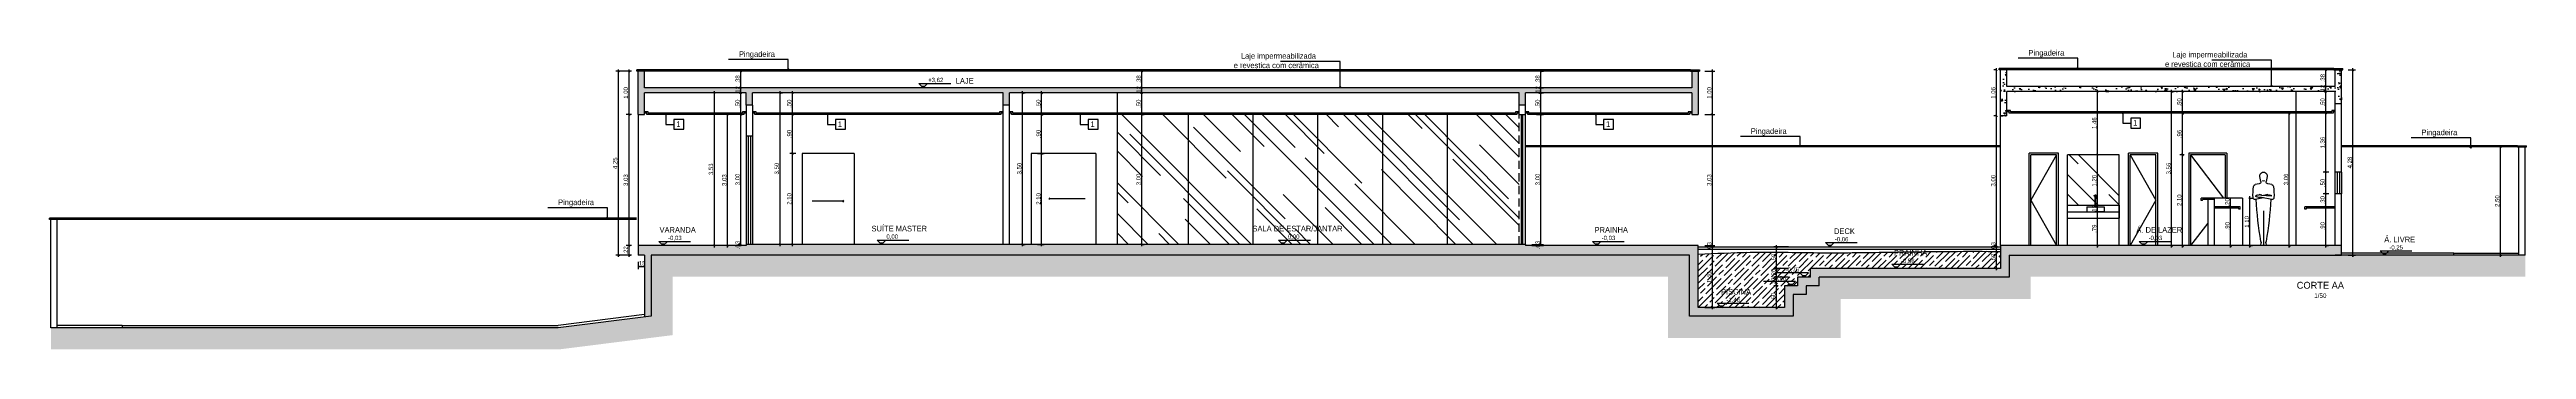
# Model space of a CAD drawing. Header units: feet. Extents: x 1734 to 1931, y 883 to 1088.
# Drawn here: x 1812 to 1869.3, y 956.3 to 963.3 of the extents above; entities that cross this region are included whole.
import ezdxf

# ---------------------------------------------------------------- set-up
doc = ezdxf.new("R2010")
doc.units = ezdxf.units.FT
doc.header["$LTSCALE"] = 0.3
doc.header["$MEASUREMENT"] = 0
doc.header["$PDMODE"] = 32
doc.header["$PDSIZE"] = 0.1
doc.linetypes.add('HIDDEN', pattern=[9.525, 6.35, -3.175])
doc.layers.get('0').update_dxf_attribs({"linetype": 'CONTINUOUS'})
doc.layers.get('Defpoints').update_dxf_attribs({"linetype": 'CONTINUOUS'})
for name, color, linetype in [('1', 1, 'CONTINUOUS'), ('2', 44, 'CONTINUOUS'), ('3', 3, 'CONTINUOUS'), ('5', 5, 'CONTINUOUS'), ('Cotas', 1, 'CONTINUOUS'), ('projecao', 8, 'HIDDEN'), ('Texto', 44, 'CONTINUOUS')]:
    doc.layers.add(name, color=color, linetype=linetype)
doc.styles.add('ROMANS', font='romans')
doc.styles.add('style1', font='GOTHIC.TTF')
doc.dimstyles.new('ESC-100', dxfattribs={"dimtxt": 0.16, "dimasz": 0.04, "dimexe": 0.06, "dimexo": 0.15, "dimgap": 0.02, "dimtad": 1, "dimzin": 4, "dimdsep": 46, "dimtxsty": 'style1', "dimblk": 'OBLIQUE', "dimcen": 0.01, "dimdle": 0.04, "dimclrd": 14, "dimclre": 14, "dimclrt": 2, "dimazin": 0, "dimtfac": 1, "dimtix": 1, "dimtmove": 2, "dimatfit": 0, "dimldrblk": 'OPEN90', "dimfxl": 1, "dimtolj": 1, "dimtzin": 4, "dimlwd": -1, "dimlwe": -1, "dimarcsym": 0})
doc.dimstyles.new('ESC-50', dxfattribs={"dimtxt": 0.1, "dimasz": 0.04, "dimexe": 0.06, "dimexo": 0.15, "dimgap": 0.02, "dimtad": 1, "dimzin": 4, "dimdsep": 46, "dimtxsty": 'style1', "dimblk": 'OBLIQUE', "dimcen": 0.01, "dimdle": 0.04, "dimclrd": 14, "dimclre": 14, "dimclrt": 2, "dimazin": 0, "dimtfac": 1, "dimtix": 1, "dimtmove": 2, "dimatfit": 0, "dimldrblk": 'OPEN90', "dimfxl": 1, "dimtolj": 1, "dimtzin": 4, "dimlwd": -1, "dimlwe": -1, "dimarcsym": 0})

# ---------------------------------------------------------------- blocks, each defined once
blk = doc.blocks.new('Man3')
at = {"color": 8}
for p, q in [((-7.830048, 58.060812), (-4.20936, 58.699236)), ((-7.401984, 47.074488), (1.44876, 47.848836)), ((-3.870588, 48.53376), (-2.913636, 48.450036)), ((-3.44682, 65.892216), (-2.587044, 61.01616)), ((-1.44876, 47.848836), (0, 47.72208)), ((2.587044, 61.01616), (3.44682, 65.892216)), ((2.913636, 48.450036), (3.870588, 48.53376)), ((4.20936, 58.699236), (7.830048, 58.060812)), ((-7.887432, 44.02734), (1.99224, 45.769392)), ((0, 45.418104), (7.887432, 44.02734)), ((0, 33), (0, 0)), ((-3.408744, 0), (3.408744, 0))]:
    blk.add_line(p, q, dxfattribs=at)
for centre, radius, start, end in [((41.833392, 48.435144), 51.900336, 171.3578, 183.1193), ((-7.482756, 56.091204), 1.999992, 99.99997, 175.9095), ((-6.581124, 47.316804), 0.867612, 82.23895, 196.2896), ((-5.343048, 38.087988), 10.15056, 84.02544, 96.34003), ((-3.904032, 48.151428), 0.383796, 84.99985, 175.2193), ((-4.556664, 60.668856), 2.000004, 280.0002, 9.9999), ((0, 66.499992), 3.499992, 349.9999, 190.0001), ((-3.047652, 46.918236), 1.537656, 46.29971, 84.99976), ((-1.34418, 49.044276), 1.2, 237.7051, 265), ((0, 64.999992), 3.499992, 254.215, 285.7851), ((1.34418, 49.044276), 1.2, 275, 302.295), ((3.047652, 46.918236), 1.537656, 95.00024, 133.7003), ((4.556664, 60.668856), 2.000004, 170.0001, 259.9998), ((3.904032, 48.151428), 0.383796, 4.780667, 95.00016), ((5.343048, 38.087988), 10.15056, 83.66003, 95.97463), ((6.581124, 47.316804), 0.867612, 277.7618, 97.761), ((7.482756, 56.091204), 1.999992, 4.090452, 80.00003), ((-41.833392, 48.435144), 51.900324, 356.8807, 8.6422), ((-8.199984, 45.800004), 1.800012, 186.7811, 279.9998), ((323.25672, 61.714488), 330.71388, 183.0384, 190.0405), ((2.91834, 55.877628), 10.150572, 264.7654, 291.8631), ((-323.25672, 61.714488), 330.71388, 349.9595, 356.9616), ((8.199984, 45.800004), 1.8, 260.0002, 353.2189), ((-8.35578, 3.395136), 6, 325.5383, 6.3262), ((8.35578, 3.395136), 6, 173.6739, 214.4617)]:
    blk.add_arc(centre, radius, start, end, dxfattribs=at)
blk = doc.blocks.new('_Open90')
at = {"color": 0, "linetype": 'ByBlock', "lineweight": -2}
for p, q in [((0, 0), (-1, 0)), ((-0.5, 0.5), (0, 0)), ((0, 0), (-0.5, -0.5))]:
    blk.add_line(p, q, dxfattribs=at)
blk = doc.blocks.new('*D413')
at = {"layer": 'Cotas', "color": 14, "linetype": 'Continuous', "transparency": 16777216}
for p, q in [((1827.966, 958.77), (1827.906, 958.77)), ((1827.966, 958.74), (1827.906, 958.74)), ((1827.966, 958.74), (1827.966, 958.77))]:
    blk.add_line(p, q, dxfattribs=at)
at = {"layer": 'Defpoints', "color": 0, "linetype": 'Continuous', "transparency": 16777216}
for p in [(1827.966, 958.77), (1828.089, 958.77), (1828.089, 958.74)]:
    blk.add_point(p, dxfattribs=at)
at = {"layer": 'Cotas', "color": 2, "linetype": 'Continuous', "transparency": 16777216, "insert": (1827.893, 958.755), "char_height": 0.1, "attachment_point": 5, "rotation": 90, "style": 'style1'}
blk.add_mtext('\\A1;.03', dxfattribs=at)
blk = doc.blocks.new('_Oblique')
at = {"color": 0, "linetype": 'ByBlock', "lineweight": -2}
blk.add_line((-0.5, -0.5), (0.5, 0.5), dxfattribs=at)
blk = doc.blocks.new('*D414')
at = {"layer": 'Cotas', "color": 14, "linetype": 'Continuous', "transparency": 16777216}
for p, q in [((1827.966, 961.77), (1827.906, 961.77)), ((1827.966, 958.73), (1827.966, 961.81)), ((1827.966, 958.77), (1827.906, 958.77))]:
    blk.add_line(p, q, dxfattribs=at)
at = {"layer": 'Defpoints', "color": 0, "linetype": 'Continuous', "transparency": 16777216}
for p in [(1827.966, 961.77), (1828.039, 961.77), (1828.089, 958.77)]:
    blk.add_point(p, dxfattribs=at)
at = {"layer": 'Cotas', "color": 14, "linetype": 'Continuous', "transparency": 16777216, "xscale": 0.04, "yscale": 0.04, "zscale": 0.04}
for p, rotation in [((1827.966, 961.77), 90), ((1827.966, 958.77), 270)]:
    blk.add_blockref('_Oblique', p, dxfattribs=dict(at, rotation=rotation))
at = {"layer": 'Cotas', "color": 2, "linetype": 'Continuous', "transparency": 16777216, "insert": (1827.893, 960.27), "char_height": 0.1, "attachment_point": 5, "rotation": 90, "style": 'style1'}
blk.add_mtext('\\A1;3.00', dxfattribs=at)
blk = doc.blocks.new('*D415')
at = {"layer": 'Cotas', "color": 14, "linetype": 'Continuous', "transparency": 16777216}
for p, q in [((1827.966, 962.27), (1827.906, 962.27)), ((1827.966, 961.73), (1827.966, 962.31)), ((1827.966, 961.77), (1827.906, 961.77))]:
    blk.add_line(p, q, dxfattribs=at)
at = {"layer": 'Defpoints', "color": 0, "linetype": 'Continuous', "transparency": 16777216}
for p in [(1827.966, 962.27), (1828.089, 962.27), (1828.039, 961.77)]:
    blk.add_point(p, dxfattribs=at)
at = {"layer": 'Cotas', "color": 14, "linetype": 'Continuous', "transparency": 16777216, "xscale": 0.04, "yscale": 0.04, "zscale": 0.04}
for p, rotation in [((1827.966, 962.27), 90), ((1827.966, 961.77), 270)]:
    blk.add_blockref('_Oblique', p, dxfattribs=dict(at, rotation=rotation))
at = {"layer": 'Cotas', "color": 2, "linetype": 'Continuous', "transparency": 16777216, "insert": (1827.893, 962.02), "char_height": 0.1, "attachment_point": 5, "rotation": 90, "style": 'style1'}
blk.add_mtext('\\A1;.50', dxfattribs=at)
blk = doc.blocks.new('*D416')
at = {"layer": 'Cotas', "color": 14, "linetype": 'Continuous', "transparency": 16777216}
for p, q in [((1827.966, 962.39), (1827.906, 962.39)), ((1827.966, 962.27), (1827.906, 962.27)), ((1827.966, 962.27), (1827.966, 962.39))]:
    blk.add_line(p, q, dxfattribs=at)
at = {"layer": 'Defpoints', "color": 0, "linetype": 'Continuous', "transparency": 16777216}
for p in [(1827.966, 962.39), (1828.089, 962.39), (1828.089, 962.27)]:
    blk.add_point(p, dxfattribs=at)
at = {"layer": 'Cotas', "color": 2, "linetype": 'Continuous', "transparency": 16777216, "insert": (1827.893, 962.33), "char_height": 0.1, "attachment_point": 5, "rotation": 90, "style": 'style1'}
blk.add_mtext('\\A1;.12', dxfattribs=at)
blk = doc.blocks.new('*D417')
at = {"layer": 'Cotas', "color": 14, "linetype": 'Continuous', "transparency": 16777216}
for p, q in [((1827.966, 962.77), (1827.906, 962.77)), ((1827.966, 962.35), (1827.966, 962.81)), ((1827.966, 962.39), (1827.906, 962.39))]:
    blk.add_line(p, q, dxfattribs=at)
at = {"layer": 'Defpoints', "color": 0, "linetype": 'Continuous', "transparency": 16777216}
for p in [(1827.966, 962.77), (1828.089, 962.77), (1828.089, 962.39)]:
    blk.add_point(p, dxfattribs=at)
at = {"layer": 'Cotas', "color": 14, "linetype": 'Continuous', "transparency": 16777216, "xscale": 0.04, "yscale": 0.04, "zscale": 0.04}
for p, rotation in [((1827.966, 962.77), 90), ((1827.966, 962.39), 270)]:
    blk.add_blockref('_Oblique', p, dxfattribs=dict(at, rotation=rotation))
at = {"layer": 'Cotas', "color": 2, "linetype": 'Continuous', "transparency": 16777216, "insert": (1827.893, 962.58), "char_height": 0.1, "attachment_point": 5, "rotation": 90, "style": 'style1'}
blk.add_mtext('\\A1;.38', dxfattribs=at)
blk = doc.blocks.new('*D418')
at = {"layer": 'Cotas', "color": 14, "linetype": 'Continuous', "transparency": 16777216}
for p, q in [((1827.658, 961.77), (1827.598, 961.77)), ((1827.658, 958.7), (1827.658, 961.81)), ((1827.658, 958.74), (1827.598, 958.74))]:
    blk.add_line(p, q, dxfattribs=at)
at = {"layer": 'Defpoints', "color": 0, "linetype": 'Continuous', "transparency": 16777216}
for p in [(1827.658, 961.77), (1827.689, 961.77), (1827.689, 958.74)]:
    blk.add_point(p, dxfattribs=at)
at = {"layer": 'Cotas', "color": 14, "linetype": 'Continuous', "transparency": 16777216, "xscale": 0.04, "yscale": 0.04, "zscale": 0.04}
for p, rotation in [((1827.658, 961.77), 90), ((1827.658, 958.74), 270)]:
    blk.add_blockref('_Oblique', p, dxfattribs=dict(at, rotation=rotation))
at = {"layer": 'Cotas', "color": 2, "linetype": 'Continuous', "transparency": 16777216, "insert": (1827.585, 960.255), "char_height": 0.1, "attachment_point": 5, "rotation": 90, "style": 'style1'}
blk.add_mtext('\\A1;3.03', dxfattribs=at)
blk = doc.blocks.new('*D419')
at = {"layer": 'Cotas', "color": 14, "linetype": 'Continuous', "transparency": 16777216}
for p, q in [((1827.347, 962.27), (1827.287, 962.27)), ((1827.347, 962.31), (1827.347, 958.7)), ((1827.347, 958.74), (1827.287, 958.74))]:
    blk.add_line(p, q, dxfattribs=at)
at = {"layer": 'Defpoints', "color": 0, "linetype": 'Continuous', "transparency": 16777216}
for p in [(1827.492, 962.27), (1827.347, 958.74), (1827.492, 958.74)]:
    blk.add_point(p, dxfattribs=at)
at = {"layer": 'Cotas', "color": 14, "linetype": 'Continuous', "transparency": 16777216, "xscale": 0.04, "yscale": 0.04, "zscale": 0.04}
for p, rotation in [((1827.347, 962.27), 90), ((1827.347, 958.74), 270)]:
    blk.add_blockref('_Oblique', p, dxfattribs=dict(at, rotation=rotation))
at = {"layer": 'Cotas', "color": 2, "linetype": 'Continuous', "transparency": 16777216, "insert": (1827.275, 960.505), "char_height": 0.1, "attachment_point": 5, "rotation": 90, "style": 'style1'}
blk.add_mtext('\\A1;3.53', dxfattribs=at)
blk = doc.blocks.new('*D420')
at = {"layer": 'Cotas', "color": 14, "linetype": 'Continuous', "transparency": 16777216}
for p, q in [((1829.239, 960.87), (1829.101, 960.87)), ((1829.161, 958.73), (1829.161, 960.91)), ((1829.239, 958.77), (1829.101, 958.77))]:
    blk.add_line(p, q, dxfattribs=at)
at = {"layer": 'Defpoints', "color": 0, "linetype": 'Continuous', "transparency": 16777216}
for p in [(1829.161, 960.87), (1829.389, 960.87), (1829.389, 958.77)]:
    blk.add_point(p, dxfattribs=at)
at = {"layer": 'Cotas', "color": 14, "linetype": 'Continuous', "transparency": 16777216, "xscale": 0.04, "yscale": 0.04, "zscale": 0.04}
for p, rotation in [((1829.161, 960.87), 90), ((1829.161, 958.77), 270)]:
    blk.add_blockref('_Oblique', p, dxfattribs=dict(at, rotation=rotation))
at = {"layer": 'Cotas', "color": 2, "linetype": 'Continuous', "transparency": 16777216, "insert": (1829.089, 959.82), "char_height": 0.1, "attachment_point": 5, "rotation": 90, "style": 'style1'}
blk.add_mtext('\\A1;2.10', dxfattribs=at)
blk = doc.blocks.new('*D421')
at = {"layer": 'Cotas', "color": 14, "linetype": 'Continuous', "transparency": 16777216}
for p, q in [((1829.333, 961.77), (1829.101, 961.77)), ((1829.161, 960.83), (1829.161, 961.81)), ((1829.239, 960.87), (1829.101, 960.87))]:
    blk.add_line(p, q, dxfattribs=at)
at = {"layer": 'Defpoints', "color": 0, "linetype": 'Continuous', "transparency": 16777216}
for p in [(1829.161, 961.77), (1829.483, 961.77), (1829.389, 960.87)]:
    blk.add_point(p, dxfattribs=at)
at = {"layer": 'Cotas', "color": 14, "linetype": 'Continuous', "transparency": 16777216, "xscale": 0.04, "yscale": 0.04, "zscale": 0.04}
for p, rotation in [((1829.161, 961.77), 90), ((1829.161, 960.87), 270)]:
    blk.add_blockref('_Oblique', p, dxfattribs=dict(at, rotation=rotation))
at = {"layer": 'Cotas', "color": 2, "linetype": 'Continuous', "transparency": 16777216, "insert": (1829.089, 961.32), "char_height": 0.1, "attachment_point": 5, "rotation": 90, "style": 'style1'}
blk.add_mtext('\\A1;.90', dxfattribs=at)
blk = doc.blocks.new('*D422')
at = {"layer": 'Cotas', "color": 14, "linetype": 'Continuous', "transparency": 16777216}
for p, q in [((1829.247, 962.27), (1829.101, 962.27)), ((1829.161, 961.73), (1829.161, 962.31)), ((1829.333, 961.77), (1829.101, 961.77))]:
    blk.add_line(p, q, dxfattribs=at)
at = {"layer": 'Defpoints', "color": 0, "linetype": 'Continuous', "transparency": 16777216}
for p in [(1829.161, 962.27), (1829.397, 962.27), (1829.483, 961.77)]:
    blk.add_point(p, dxfattribs=at)
at = {"layer": 'Cotas', "color": 14, "linetype": 'Continuous', "transparency": 16777216, "xscale": 0.04, "yscale": 0.04, "zscale": 0.04}
for p, rotation in [((1829.161, 962.27), 90), ((1829.161, 961.77), 270)]:
    blk.add_blockref('_Oblique', p, dxfattribs=dict(at, rotation=rotation))
at = {"layer": 'Cotas', "color": 2, "linetype": 'Continuous', "transparency": 16777216, "insert": (1829.089, 962.02), "char_height": 0.1, "attachment_point": 5, "rotation": 90, "style": 'style1'}
blk.add_mtext('\\A1;.50', dxfattribs=at)
blk = doc.blocks.new('*D423')
at = {"layer": 'Cotas', "color": 14, "linetype": 'Continuous', "transparency": 16777216}
for p, q in [((1828.872, 962.31), (1828.872, 958.73)), ((1828.872, 962.27), (1828.932, 962.27)), ((1828.872, 958.77), (1828.812, 958.77))]:
    blk.add_line(p, q, dxfattribs=at)
at = {"layer": 'Defpoints', "color": 0, "linetype": 'Continuous', "transparency": 16777216}
for p in [(1828.872, 962.27), (1828.872, 958.77), (1828.872, 958.77)]:
    blk.add_point(p, dxfattribs=at)
at = {"layer": 'Cotas', "color": 14, "linetype": 'Continuous', "transparency": 16777216, "xscale": 0.04, "yscale": 0.04, "zscale": 0.04}
for p, rotation in [((1828.872, 962.27), 90), ((1828.872, 958.77), 270)]:
    blk.add_blockref('_Oblique', p, dxfattribs=dict(at, rotation=rotation))
at = {"layer": 'Cotas', "color": 2, "linetype": 'Continuous', "transparency": 16777216, "insert": (1828.8, 960.52), "char_height": 0.1, "attachment_point": 5, "rotation": 90, "style": 'style1'}
blk.add_mtext('\\A1;3.50', dxfattribs=at)
blk = doc.blocks.new('*D424')
at = {"layer": 'Cotas', "color": 14, "linetype": 'Continuous', "transparency": 16777216}
for p, q in [((1834.839, 960.87), (1834.992, 960.87)), ((1834.932, 958.73), (1834.932, 960.91)), ((1834.839, 958.77), (1834.992, 958.77))]:
    blk.add_line(p, q, dxfattribs=at)
at = {"layer": 'Defpoints', "color": 0, "linetype": 'Continuous', "transparency": 16777216}
for p in [(1834.689, 960.87), (1834.932, 960.87), (1834.689, 958.77)]:
    blk.add_point(p, dxfattribs=at)
at = {"layer": 'Cotas', "color": 14, "linetype": 'Continuous', "transparency": 16777216, "xscale": 0.04, "yscale": 0.04, "zscale": 0.04}
for p, rotation in [((1834.932, 960.87), 90), ((1834.932, 958.77), 270)]:
    blk.add_blockref('_Oblique', p, dxfattribs=dict(at, rotation=rotation))
at = {"layer": 'Cotas', "color": 2, "linetype": 'Continuous', "transparency": 16777216, "insert": (1834.859, 959.82), "char_height": 0.1, "attachment_point": 5, "rotation": 90, "style": 'style1'}
blk.add_mtext('\\A1;2.10', dxfattribs=at)
blk = doc.blocks.new('*D425')
at = {"layer": 'Cotas', "color": 14, "linetype": 'Continuous', "transparency": 16777216}
for p, q in [((1835.211, 961.77), (1834.872, 961.77)), ((1834.932, 960.83), (1834.932, 961.81)), ((1834.839, 960.87), (1834.992, 960.87))]:
    blk.add_line(p, q, dxfattribs=at)
at = {"layer": 'Defpoints', "color": 0, "linetype": 'Continuous', "transparency": 16777216}
for p in [(1834.932, 961.77), (1835.446, 961.77), (1834.689, 960.87)]:
    blk.add_point(p, dxfattribs=at)
at = {"layer": 'Cotas', "color": 14, "linetype": 'Continuous', "transparency": 16777216, "xscale": 0.04, "yscale": 0.04, "zscale": 0.04}
for p, rotation in [((1834.932, 961.77), 90), ((1834.932, 960.87), 270)]:
    blk.add_blockref('_Oblique', p, dxfattribs=dict(at, rotation=rotation))
at = {"layer": 'Cotas', "color": 2, "linetype": 'Continuous', "transparency": 16777216, "insert": (1834.859, 961.32), "char_height": 0.1, "attachment_point": 5, "rotation": 90, "style": 'style1'}
blk.add_mtext('\\A1;.90', dxfattribs=at)
blk = doc.blocks.new('*D426')
at = {"layer": 'Cotas', "color": 14, "linetype": 'Continuous', "transparency": 16777216}
for p, q in [((1835.211, 962.27), (1834.872, 962.27)), ((1834.932, 961.73), (1834.932, 962.31)), ((1835.211, 961.77), (1834.872, 961.77))]:
    blk.add_line(p, q, dxfattribs=at)
at = {"layer": 'Defpoints', "color": 0, "linetype": 'Continuous', "transparency": 16777216}
for p in [(1834.932, 962.27), (1835.446, 962.27), (1835.446, 961.77)]:
    blk.add_point(p, dxfattribs=at)
at = {"layer": 'Cotas', "color": 14, "linetype": 'Continuous', "transparency": 16777216, "xscale": 0.04, "yscale": 0.04, "zscale": 0.04}
for p, rotation in [((1834.932, 962.27), 90), ((1834.932, 961.77), 270)]:
    blk.add_blockref('_Oblique', p, dxfattribs=dict(at, rotation=rotation))
at = {"layer": 'Cotas', "color": 2, "linetype": 'Continuous', "transparency": 16777216, "insert": (1834.859, 962.02), "char_height": 0.1, "attachment_point": 5, "rotation": 90, "style": 'style1'}
blk.add_mtext('\\A1;.50', dxfattribs=at)
blk = doc.blocks.new('*D427')
at = {"layer": 'Cotas', "color": 14, "linetype": 'Continuous', "transparency": 16777216}
for p, q in [((1834.49, 958.73), (1834.49, 962.31)), ((1834.49, 962.27), (1834.55, 962.27)), ((1834.49, 958.77), (1834.55, 958.77))]:
    blk.add_line(p, q, dxfattribs=at)
at = {"layer": 'Defpoints', "color": 0, "linetype": 'Continuous', "transparency": 16777216}
for p in [(1834.422, 962.27), (1834.49, 962.27), (1834.422, 958.77)]:
    blk.add_point(p, dxfattribs=at)
at = {"layer": 'Cotas', "color": 14, "linetype": 'Continuous', "transparency": 16777216, "xscale": 0.04, "yscale": 0.04, "zscale": 0.04}
for p, rotation in [((1834.49, 962.27), 90), ((1834.49, 958.77), 270)]:
    blk.add_blockref('_Oblique', p, dxfattribs=dict(at, rotation=rotation))
at = {"layer": 'Cotas', "color": 2, "linetype": 'Continuous', "transparency": 16777216, "insert": (1834.417, 960.52), "char_height": 0.1, "attachment_point": 5, "rotation": 90, "style": 'style1'}
blk.add_mtext('\\A1;3.50', dxfattribs=at)
blk = doc.blocks.new('*D428')
at = {"layer": 'Cotas', "color": 14, "linetype": 'Continuous', "transparency": 16777216}
for p, q in [((1837.251, 958.73), (1837.251, 961.81)), ((1837.251, 961.77), (1837.311, 961.77)), ((1837.251, 958.77), (1837.311, 958.77))]:
    blk.add_line(p, q, dxfattribs=at)
at = {"layer": 'Defpoints', "color": 0, "linetype": 'Continuous', "transparency": 16777216}
for p in [(1837.217, 961.77), (1837.251, 961.77), (1837.217, 958.77)]:
    blk.add_point(p, dxfattribs=at)
at = {"layer": 'Cotas', "color": 14, "linetype": 'Continuous', "transparency": 16777216, "xscale": 0.04, "yscale": 0.04, "zscale": 0.04}
for p, rotation in [((1837.251, 961.77), 90), ((1837.251, 958.77), 270)]:
    blk.add_blockref('_Oblique', p, dxfattribs=dict(at, rotation=rotation))
at = {"layer": 'Cotas', "color": 2, "linetype": 'Continuous', "transparency": 16777216, "insert": (1837.178, 960.27), "char_height": 0.1, "attachment_point": 5, "rotation": 90, "style": 'style1'}
blk.add_mtext('\\A1;3.00', dxfattribs=at)
blk = doc.blocks.new('*D429')
at = {"layer": 'Cotas', "color": 14, "linetype": 'Continuous', "transparency": 16777216}
for p, q in [((1837.432, 962.27), (1837.191, 962.27)), ((1837.251, 961.73), (1837.251, 962.31)), ((1837.251, 961.77), (1837.311, 961.77))]:
    blk.add_line(p, q, dxfattribs=at)
at = {"layer": 'Defpoints', "color": 0, "linetype": 'Continuous', "transparency": 16777216}
for p in [(1837.251, 962.27), (1837.582, 962.27), (1837.217, 961.77)]:
    blk.add_point(p, dxfattribs=at)
at = {"layer": 'Cotas', "color": 14, "linetype": 'Continuous', "transparency": 16777216, "xscale": 0.04, "yscale": 0.04, "zscale": 0.04}
for p, rotation in [((1837.251, 962.27), 90), ((1837.251, 961.77), 270)]:
    blk.add_blockref('_Oblique', p, dxfattribs=dict(at, rotation=rotation))
at = {"layer": 'Cotas', "color": 2, "linetype": 'Continuous', "transparency": 16777216, "insert": (1837.178, 962.02), "char_height": 0.1, "attachment_point": 5, "rotation": 90, "style": 'style1'}
blk.add_mtext('\\A1;.50', dxfattribs=at)
blk = doc.blocks.new('*D430')
at = {"layer": 'Cotas', "color": 14, "linetype": 'Continuous', "transparency": 16777216}
for p, q in [((1837.432, 962.39), (1837.191, 962.39)), ((1837.432, 962.27), (1837.191, 962.27)), ((1837.251, 962.27), (1837.251, 962.39))]:
    blk.add_line(p, q, dxfattribs=at)
at = {"layer": 'Defpoints', "color": 0, "linetype": 'Continuous', "transparency": 16777216}
for p in [(1837.251, 962.39), (1837.582, 962.39), (1837.582, 962.27)]:
    blk.add_point(p, dxfattribs=at)
at = {"layer": 'Cotas', "color": 2, "linetype": 'Continuous', "transparency": 16777216, "insert": (1837.179, 962.33), "char_height": 0.1, "attachment_point": 5, "rotation": 90, "style": 'style1'}
blk.add_mtext('\\A1;.12', dxfattribs=at)
blk = doc.blocks.new('*D431')
at = {"layer": 'Cotas', "color": 14, "linetype": 'Continuous', "transparency": 16777216}
for p, q in [((1837.322, 962.77), (1837.191, 962.77)), ((1837.251, 962.35), (1837.251, 962.81)), ((1837.432, 962.39), (1837.191, 962.39))]:
    blk.add_line(p, q, dxfattribs=at)
at = {"layer": 'Defpoints', "color": 0, "linetype": 'Continuous', "transparency": 16777216}
for p in [(1837.251, 962.77), (1837.472, 962.77), (1837.582, 962.39)]:
    blk.add_point(p, dxfattribs=at)
at = {"layer": 'Cotas', "color": 14, "linetype": 'Continuous', "transparency": 16777216, "xscale": 0.04, "yscale": 0.04, "zscale": 0.04}
for p, rotation in [((1837.251, 962.77), 90), ((1837.251, 962.39), 270)]:
    blk.add_blockref('_Oblique', p, dxfattribs=dict(at, rotation=rotation))
at = {"layer": 'Cotas', "color": 2, "linetype": 'Continuous', "transparency": 16777216, "insert": (1837.178, 962.58), "char_height": 0.1, "attachment_point": 5, "rotation": 90, "style": 'style1'}
blk.add_mtext('\\A1;.38', dxfattribs=at)
blk = doc.blocks.new('*D432')
at = {"layer": 'Cotas', "color": 14, "linetype": 'Continuous', "transparency": 16777216}
for p, q in [((1846.289, 958.77), (1846.552, 958.77)), ((1846.289, 958.74), (1846.552, 958.74)), ((1846.492, 958.74), (1846.492, 958.77))]:
    blk.add_line(p, q, dxfattribs=at)
at = {"layer": 'Defpoints', "color": 0, "linetype": 'Continuous', "transparency": 16777216}
for p in [(1846.139, 958.77), (1846.139, 958.74), (1846.492, 958.77)]:
    blk.add_point(p, dxfattribs=at)
at = {"layer": 'Cotas', "color": 2, "linetype": 'Continuous', "transparency": 16777216, "insert": (1846.42, 958.755), "char_height": 0.1, "attachment_point": 5, "rotation": 90, "style": 'style1'}
blk.add_mtext('\\A1;.03', dxfattribs=at)
blk = doc.blocks.new('*D433')
at = {"layer": 'Cotas', "color": 14, "linetype": 'Continuous', "transparency": 16777216}
for p, q in [((1846.397, 961.77), (1846.552, 961.77)), ((1846.492, 958.73), (1846.492, 961.81)), ((1846.289, 958.77), (1846.552, 958.77))]:
    blk.add_line(p, q, dxfattribs=at)
at = {"layer": 'Defpoints', "color": 0, "linetype": 'Continuous', "transparency": 16777216}
for p in [(1846.247, 961.77), (1846.492, 961.77), (1846.139, 958.77)]:
    blk.add_point(p, dxfattribs=at)
at = {"layer": 'Cotas', "color": 14, "linetype": 'Continuous', "transparency": 16777216, "xscale": 0.04, "yscale": 0.04, "zscale": 0.04}
for p, rotation in [((1846.492, 961.77), 90), ((1846.492, 958.77), 270)]:
    blk.add_blockref('_Oblique', p, dxfattribs=dict(at, rotation=rotation))
at = {"layer": 'Cotas', "color": 2, "linetype": 'Continuous', "transparency": 16777216, "insert": (1846.42, 960.27), "char_height": 0.1, "attachment_point": 5, "rotation": 90, "style": 'style1'}
blk.add_mtext('\\A1;3.00', dxfattribs=at)
blk = doc.blocks.new('*D434')
at = {"layer": 'Cotas', "color": 14, "linetype": 'Continuous', "transparency": 16777216}
for p, q in [((1846.443, 962.27), (1846.552, 962.27)), ((1846.492, 961.73), (1846.492, 962.31)), ((1846.397, 961.77), (1846.552, 961.77))]:
    blk.add_line(p, q, dxfattribs=at)
at = {"layer": 'Defpoints', "color": 0, "linetype": 'Continuous', "transparency": 16777216}
for p in [(1846.293, 962.27), (1846.492, 962.27), (1846.247, 961.77)]:
    blk.add_point(p, dxfattribs=at)
at = {"layer": 'Cotas', "color": 14, "linetype": 'Continuous', "transparency": 16777216, "xscale": 0.04, "yscale": 0.04, "zscale": 0.04}
for p, rotation in [((1846.492, 962.27), 90), ((1846.492, 961.77), 270)]:
    blk.add_blockref('_Oblique', p, dxfattribs=dict(at, rotation=rotation))
at = {"layer": 'Cotas', "color": 2, "linetype": 'Continuous', "transparency": 16777216, "insert": (1846.42, 962.02), "char_height": 0.1, "attachment_point": 5, "rotation": 90, "style": 'style1'}
blk.add_mtext('\\A1;.50', dxfattribs=at)
blk = doc.blocks.new('*D435')
at = {"layer": 'Cotas', "color": 14, "linetype": 'Continuous', "transparency": 16777216}
for p, q in [((1846.443, 962.27), (1846.552, 962.27)), ((1846.492, 962.39), (1846.552, 962.39)), ((1846.492, 962.27), (1846.492, 962.39))]:
    blk.add_line(p, q, dxfattribs=at)
at = {"layer": 'Defpoints', "color": 0, "linetype": 'Continuous', "transparency": 16777216}
for p in [(1846.293, 962.27), (1846.345, 962.39), (1846.492, 962.39)]:
    blk.add_point(p, dxfattribs=at)
at = {"layer": 'Cotas', "color": 2, "linetype": 'Continuous', "transparency": 16777216, "insert": (1846.42, 962.33), "char_height": 0.1, "attachment_point": 5, "rotation": 90, "style": 'style1'}
blk.add_mtext('\\A1;.12', dxfattribs=at)
blk = doc.blocks.new('*D436')
at = {"layer": 'Cotas', "color": 14, "linetype": 'Continuous', "transparency": 16777216}
for p, q in [((1846.492, 962.35), (1846.492, 962.81)), ((1846.492, 962.77), (1846.552, 962.77)), ((1846.492, 962.39), (1846.552, 962.39))]:
    blk.add_line(p, q, dxfattribs=at)
at = {"layer": 'Defpoints', "color": 0, "linetype": 'Continuous', "transparency": 16777216}
for p in [(1846.345, 962.77), (1846.492, 962.77), (1846.345, 962.39)]:
    blk.add_point(p, dxfattribs=at)
at = {"layer": 'Cotas', "color": 14, "linetype": 'Continuous', "transparency": 16777216, "xscale": 0.04, "yscale": 0.04, "zscale": 0.04}
for p, rotation in [((1846.492, 962.77), 90), ((1846.492, 962.39), 270)]:
    blk.add_blockref('_Oblique', p, dxfattribs=dict(at, rotation=rotation))
at = {"layer": 'Cotas', "color": 2, "linetype": 'Continuous', "transparency": 16777216, "insert": (1846.42, 962.58), "char_height": 0.1, "attachment_point": 5, "rotation": 90, "style": 'style1'}
blk.add_mtext('\\A1;.38', dxfattribs=at)
blk = doc.blocks.new('*D437')
at = {"layer": 'Cotas', "color": 14, "linetype": 'Continuous', "transparency": 16777216}
for p, q in [((1850.289, 958.71), (1850.527, 958.71)), ((1850.467, 957.27), (1850.467, 958.75)), ((1850.289, 957.31), (1850.527, 957.31))]:
    blk.add_line(p, q, dxfattribs=at)
at = {"layer": 'Defpoints', "color": 0, "linetype": 'Continuous', "transparency": 16777216}
for p in [(1850.139, 958.71), (1850.467, 958.71), (1850.139, 957.31)]:
    blk.add_point(p, dxfattribs=at)
at = {"layer": 'Cotas', "color": 14, "linetype": 'Continuous', "transparency": 16777216, "xscale": 0.04, "yscale": 0.04, "zscale": 0.04}
for p, rotation in [((1850.467, 958.71), 90), ((1850.467, 957.31), 270)]:
    blk.add_blockref('_Oblique', p, dxfattribs=dict(at, rotation=rotation))
at = {"layer": 'Cotas', "color": 2, "linetype": 'Continuous', "transparency": 16777216, "insert": (1850.394, 958.01), "char_height": 0.1, "attachment_point": 5, "rotation": 90, "style": 'style1'}
blk.add_mtext('\\A1;1.40', dxfattribs=at)
blk = doc.blocks.new('*D438')
at = {"layer": 'Cotas', "color": 14, "linetype": 'Continuous', "transparency": 16777216}
for p, q in [((1850.289, 958.74), (1850.527, 958.74)), ((1850.289, 958.71), (1850.527, 958.71)), ((1850.467, 958.71), (1850.467, 958.74))]:
    blk.add_line(p, q, dxfattribs=at)
at = {"layer": 'Defpoints', "color": 0, "linetype": 'Continuous', "transparency": 16777216}
for p in [(1850.139, 958.74), (1850.139, 958.71), (1850.467, 958.74)]:
    blk.add_point(p, dxfattribs=at)
at = {"layer": 'Cotas', "color": 2, "linetype": 'Continuous', "transparency": 16777216, "insert": (1850.394, 958.725), "char_height": 0.1, "attachment_point": 5, "rotation": 90, "style": 'style1'}
blk.add_mtext('\\A1;.03', dxfattribs=at)
blk = doc.blocks.new('*D439')
at = {"layer": 'Cotas', "color": 14, "linetype": 'Continuous', "transparency": 16777216}
for p, q in [((1850.289, 961.77), (1850.527, 961.77)), ((1850.467, 958.7), (1850.467, 961.81)), ((1850.289, 958.74), (1850.527, 958.74))]:
    blk.add_line(p, q, dxfattribs=at)
at = {"layer": 'Defpoints', "color": 0, "linetype": 'Continuous', "transparency": 16777216}
for p in [(1850.139, 961.77), (1850.467, 961.77), (1850.139, 958.74)]:
    blk.add_point(p, dxfattribs=at)
at = {"layer": 'Cotas', "color": 14, "linetype": 'Continuous', "transparency": 16777216, "xscale": 0.04, "yscale": 0.04, "zscale": 0.04}
for p, rotation in [((1850.467, 961.77), 90), ((1850.467, 958.74), 270)]:
    blk.add_blockref('_Oblique', p, dxfattribs=dict(at, rotation=rotation))
at = {"layer": 'Cotas', "color": 2, "linetype": 'Continuous', "transparency": 16777216, "insert": (1850.394, 960.255), "char_height": 0.1, "attachment_point": 5, "rotation": 90, "style": 'style1'}
blk.add_mtext('\\A1;3.03', dxfattribs=at)
blk = doc.blocks.new('*D440')
at = {"layer": 'Cotas', "color": 14, "linetype": 'Continuous', "transparency": 16777216}
for p, q in [((1850.289, 962.77), (1850.527, 962.77)), ((1850.467, 961.73), (1850.467, 962.81)), ((1850.289, 961.77), (1850.527, 961.77))]:
    blk.add_line(p, q, dxfattribs=at)
at = {"layer": 'Defpoints', "color": 0, "linetype": 'Continuous', "transparency": 16777216}
for p in [(1850.139, 962.77), (1850.467, 962.77), (1850.139, 961.77)]:
    blk.add_point(p, dxfattribs=at)
at = {"layer": 'Cotas', "color": 14, "linetype": 'Continuous', "transparency": 16777216, "xscale": 0.04, "yscale": 0.04, "zscale": 0.04}
for p, rotation in [((1850.467, 962.77), 90), ((1850.467, 961.77), 270)]:
    blk.add_blockref('_Oblique', p, dxfattribs=dict(at, rotation=rotation))
at = {"layer": 'Cotas', "color": 2, "linetype": 'Continuous', "transparency": 16777216, "insert": (1850.394, 962.27), "char_height": 0.1, "attachment_point": 5, "rotation": 90, "style": 'style1'}
blk.add_mtext('\\A1;1.00', dxfattribs=at)
blk = doc.blocks.new('*D441')
at = {"layer": 'Cotas', "color": 14, "linetype": 'Continuous', "transparency": 16777216}
for p, q in [((1851.989, 957.81), (1851.893, 957.81)), ((1851.953, 957.27), (1851.953, 957.85)), ((1851.989, 957.31), (1851.893, 957.31))]:
    blk.add_line(p, q, dxfattribs=at)
at = {"layer": 'Defpoints', "color": 0, "linetype": 'Continuous', "transparency": 16777216}
for p in [(1851.953, 957.81), (1852.139, 957.81), (1852.139, 957.31)]:
    blk.add_point(p, dxfattribs=at)
at = {"layer": 'Cotas', "color": 14, "linetype": 'Continuous', "transparency": 16777216, "xscale": 0.04, "yscale": 0.04, "zscale": 0.04}
for p, rotation in [((1851.953, 957.81), 90), ((1851.953, 957.31), 270)]:
    blk.add_blockref('_Oblique', p, dxfattribs=dict(at, rotation=rotation))
at = {"layer": 'Cotas', "color": 2, "linetype": 'Continuous', "transparency": 16777216, "insert": (1851.881, 957.56), "char_height": 0.1, "attachment_point": 5, "rotation": 90, "style": 'style1'}
blk.add_mtext('\\A1;.50', dxfattribs=at)
blk = doc.blocks.new('*D442')
at = {"layer": 'Cotas', "color": 14, "linetype": 'Continuous', "transparency": 16777216}
for p, q in [((1852.232, 958.01), (1851.893, 958.01)), ((1851.953, 957.81), (1851.953, 958.01)), ((1851.989, 957.81), (1851.893, 957.81))]:
    blk.add_line(p, q, dxfattribs=at)
at = {"layer": 'Defpoints', "color": 0, "linetype": 'Continuous', "transparency": 16777216}
for p in [(1851.953, 958.01), (1852.439, 958.01), (1852.139, 957.81)]:
    blk.add_point(p, dxfattribs=at)
at = {"layer": 'Cotas', "color": 2, "linetype": 'Continuous', "transparency": 16777216, "insert": (1851.881, 957.91), "char_height": 0.1, "attachment_point": 5, "rotation": 90, "style": 'style1'}
blk.add_mtext('\\A1;.20', dxfattribs=at)
blk = doc.blocks.new('*D443')
at = {"layer": 'Cotas', "color": 14, "linetype": 'Continuous', "transparency": 16777216}
for p, q in [((1852.232, 958.21), (1851.893, 958.21)), ((1852.232, 958.01), (1851.893, 958.01)), ((1851.953, 958.01), (1851.953, 958.21))]:
    blk.add_line(p, q, dxfattribs=at)
at = {"layer": 'Defpoints', "color": 0, "linetype": 'Continuous', "transparency": 16777216}
for p in [(1851.953, 958.21), (1852.439, 958.01), (1852.739, 958.21)]:
    blk.add_point(p, dxfattribs=at)
at = {"layer": 'Cotas', "color": 2, "linetype": 'Continuous', "transparency": 16777216, "insert": (1851.881, 958.11), "char_height": 0.1, "attachment_point": 5, "rotation": 90, "style": 'style1'}
blk.add_mtext('\\A1;.20', dxfattribs=at)
blk = doc.blocks.new('*D444')
at = {"layer": 'Cotas', "color": 14, "linetype": 'Continuous', "transparency": 16777216}
for p, q in [((1852.232, 958.71), (1851.893, 958.71)), ((1851.953, 958.17), (1851.953, 958.75)), ((1852.232, 958.21), (1851.893, 958.21))]:
    blk.add_line(p, q, dxfattribs=at)
at = {"layer": 'Defpoints', "color": 0, "linetype": 'Continuous', "transparency": 16777216}
for p in [(1851.953, 958.71), (1852.739, 958.71), (1852.739, 958.21)]:
    blk.add_point(p, dxfattribs=at)
at = {"layer": 'Cotas', "color": 14, "linetype": 'Continuous', "transparency": 16777216, "xscale": 0.04, "yscale": 0.04, "zscale": 0.04}
for p, rotation in [((1851.953, 958.71), 90), ((1851.953, 958.21), 270)]:
    blk.add_blockref('_Oblique', p, dxfattribs=dict(at, rotation=rotation))
at = {"layer": 'Cotas', "color": 2, "linetype": 'Continuous', "transparency": 16777216, "insert": (1851.881, 958.46), "char_height": 0.1, "attachment_point": 5, "rotation": 90, "style": 'style1'}
blk.add_mtext('\\A1;.50', dxfattribs=at)
blk = doc.blocks.new('*D445')
at = {"layer": 'Cotas', "color": 14, "linetype": 'Continuous', "transparency": 16777216}
for p, q in [((1857.043, 958.71), (1856.983, 958.71)), ((1857.043, 958.17), (1857.043, 958.75)), ((1857.043, 958.21), (1856.983, 958.21))]:
    blk.add_line(p, q, dxfattribs=at)
at = {"layer": 'Defpoints', "color": 0, "linetype": 'Continuous', "transparency": 16777216}
for p in [(1857.043, 958.71), (1857.139, 958.71), (1857.139, 958.21)]:
    blk.add_point(p, dxfattribs=at)
at = {"layer": 'Cotas', "color": 14, "linetype": 'Continuous', "transparency": 16777216, "xscale": 0.04, "yscale": 0.04, "zscale": 0.04}
for p, rotation in [((1857.043, 958.71), 90), ((1857.043, 958.21), 270)]:
    blk.add_blockref('_Oblique', p, dxfattribs=dict(at, rotation=rotation))
at = {"layer": 'Cotas', "color": 2, "linetype": 'Continuous', "transparency": 16777216, "insert": (1856.97, 958.46), "char_height": 0.1, "attachment_point": 5, "rotation": 90, "style": 'style1'}
blk.add_mtext('\\A1;.50', dxfattribs=at)
blk = doc.blocks.new('*D446')
at = {"layer": 'Cotas', "color": 14, "linetype": 'Continuous', "transparency": 16777216}
for p, q in [((1857.043, 958.74), (1856.983, 958.74)), ((1857.043, 958.71), (1856.983, 958.71)), ((1857.043, 958.71), (1857.043, 958.74))]:
    blk.add_line(p, q, dxfattribs=at)
at = {"layer": 'Defpoints', "color": 0, "linetype": 'Continuous', "transparency": 16777216}
for p in [(1857.043, 958.74), (1857.139, 958.74), (1857.139, 958.71)]:
    blk.add_point(p, dxfattribs=at)
at = {"layer": 'Cotas', "color": 2, "linetype": 'Continuous', "transparency": 16777216, "insert": (1856.97, 958.725), "char_height": 0.1, "attachment_point": 5, "rotation": 90, "style": 'style1'}
blk.add_mtext('\\A1;.03', dxfattribs=at)
blk = doc.blocks.new('*D447')
at = {"layer": 'Cotas', "color": 14, "linetype": 'Continuous', "transparency": 16777216}
for p, q in [((1857.043, 961.74), (1856.983, 961.74)), ((1857.043, 958.7), (1857.043, 961.78)), ((1857.043, 958.74), (1856.983, 958.74))]:
    blk.add_line(p, q, dxfattribs=at)
at = {"layer": 'Defpoints', "color": 0, "linetype": 'Continuous', "transparency": 16777216}
for p in [(1857.043, 961.74), (1857.139, 961.74), (1857.139, 958.74)]:
    blk.add_point(p, dxfattribs=at)
at = {"layer": 'Cotas', "color": 14, "linetype": 'Continuous', "transparency": 16777216, "xscale": 0.04, "yscale": 0.04, "zscale": 0.04}
for p, rotation in [((1857.043, 961.74), 90), ((1857.043, 958.74), 270)]:
    blk.add_blockref('_Oblique', p, dxfattribs=dict(at, rotation=rotation))
at = {"layer": 'Cotas', "color": 2, "linetype": 'Continuous', "transparency": 16777216, "insert": (1856.97, 960.24), "char_height": 0.1, "attachment_point": 5, "rotation": 90, "style": 'style1'}
blk.add_mtext('\\A1;3.00', dxfattribs=at)
blk = doc.blocks.new('*D448')
at = {"layer": 'Cotas', "color": 14, "linetype": 'Continuous', "transparency": 16777216}
for p, q in [((1857.043, 962.8), (1856.983, 962.8)), ((1857.043, 961.7), (1857.043, 962.84)), ((1857.043, 961.74), (1856.983, 961.74))]:
    blk.add_line(p, q, dxfattribs=at)
at = {"layer": 'Defpoints', "color": 0, "linetype": 'Continuous', "transparency": 16777216}
for p in [(1857.043, 962.8), (1857.139, 962.8), (1857.139, 961.74)]:
    blk.add_point(p, dxfattribs=at)
at = {"layer": 'Cotas', "color": 14, "linetype": 'Continuous', "transparency": 16777216, "xscale": 0.04, "yscale": 0.04, "zscale": 0.04}
for p, rotation in [((1857.043, 962.8), 90), ((1857.043, 961.74), 270)]:
    blk.add_blockref('_Oblique', p, dxfattribs=dict(at, rotation=rotation))
at = {"layer": 'Cotas', "color": 2, "linetype": 'Continuous', "transparency": 16777216, "insert": (1856.97, 962.27), "char_height": 0.1, "attachment_point": 5, "rotation": 90, "style": 'style1'}
blk.add_mtext('\\A1;1.06', dxfattribs=at)
blk = doc.blocks.new('*D449')
at = {"layer": 'Cotas', "color": 14, "linetype": 'Continuous', "transparency": 16777216}
for p, q in [((1862.465, 959.64), (1862.405, 959.64)), ((1862.465, 958.7), (1862.465, 959.68)), ((1862.465, 958.74), (1862.405, 958.74))]:
    blk.add_line(p, q, dxfattribs=at)
at = {"layer": 'Defpoints', "color": 0, "linetype": 'Continuous', "transparency": 16777216}
for p in [(1862.465, 959.64), (1862.581, 959.64), (1862.581, 958.74)]:
    blk.add_point(p, dxfattribs=at)
at = {"layer": 'Cotas', "color": 14, "linetype": 'Continuous', "transparency": 16777216, "xscale": 0.04, "yscale": 0.04, "zscale": 0.04}
for p, rotation in [((1862.465, 959.64), 90), ((1862.465, 958.74), 270)]:
    blk.add_blockref('_Oblique', p, dxfattribs=dict(at, rotation=rotation))
at = {"layer": 'Cotas', "color": 2, "linetype": 'Continuous', "transparency": 16777216, "insert": (1862.392, 959.19), "char_height": 0.1, "attachment_point": 5, "rotation": 90, "style": 'style1'}
blk.add_mtext('\\A1;.90', dxfattribs=at)
blk = doc.blocks.new('*D450')
at = {"layer": 'Cotas', "color": 14, "linetype": 'Continuous', "transparency": 16777216}
for p, q in [((1862.465, 959.84), (1862.405, 959.84)), ((1862.465, 959.64), (1862.405, 959.64)), ((1862.465, 959.64), (1862.465, 959.84))]:
    blk.add_line(p, q, dxfattribs=at)
at = {"layer": 'Defpoints', "color": 0, "linetype": 'Continuous', "transparency": 16777216}
for p in [(1862.465, 959.84), (1862.57, 959.84), (1862.581, 959.64)]:
    blk.add_point(p, dxfattribs=at)
at = {"layer": 'Cotas', "color": 2, "linetype": 'Continuous', "transparency": 16777216, "insert": (1862.392, 959.74), "char_height": 0.1, "attachment_point": 5, "rotation": 90, "style": 'style1'}
blk.add_mtext('\\A1;.20', dxfattribs=at)
blk = doc.blocks.new('*D451')
at = {"layer": 'Cotas', "color": 14, "linetype": 'Continuous', "transparency": 16777216}
for p, q in [((1862.889, 959.84), (1862.975, 959.84)), ((1862.915, 958.7), (1862.915, 959.88)), ((1862.889, 958.74), (1862.975, 958.74))]:
    blk.add_line(p, q, dxfattribs=at)
at = {"layer": 'Defpoints', "color": 0, "linetype": 'Continuous', "transparency": 16777216}
for p in [(1862.739, 959.84), (1862.915, 959.84), (1862.739, 958.74)]:
    blk.add_point(p, dxfattribs=at)
at = {"layer": 'Cotas', "color": 14, "linetype": 'Continuous', "transparency": 16777216, "xscale": 0.04, "yscale": 0.04, "zscale": 0.04}
for p, rotation in [((1862.915, 959.84), 90), ((1862.915, 958.74), 270)]:
    blk.add_blockref('_Oblique', p, dxfattribs=dict(at, rotation=rotation))
at = {"layer": 'Cotas', "color": 2, "linetype": 'Continuous', "transparency": 16777216, "insert": (1862.843, 959.29), "char_height": 0.1, "attachment_point": 5, "rotation": 90, "style": 'style1'}
blk.add_mtext('\\A1;1.10', dxfattribs=at)
blk = doc.blocks.new('*D452')
at = {"layer": 'Cotas', "color": 14, "linetype": 'Continuous', "transparency": 16777216}
for p, q in [((1864.671, 958.7), (1864.671, 959.68)), ((1864.671, 959.64), (1864.731, 959.64)), ((1864.671, 958.74), (1864.731, 958.74))]:
    blk.add_line(p, q, dxfattribs=at)
at = {"layer": 'Defpoints', "color": 0, "linetype": 'Continuous', "transparency": 16777216}
for p in [(1864.574, 959.64), (1864.671, 959.64), (1864.574, 958.74)]:
    blk.add_point(p, dxfattribs=at)
at = {"layer": 'Cotas', "color": 14, "linetype": 'Continuous', "transparency": 16777216, "xscale": 0.04, "yscale": 0.04, "zscale": 0.04}
for p, rotation in [((1864.671, 959.64), 90), ((1864.671, 958.74), 270)]:
    blk.add_blockref('_Oblique', p, dxfattribs=dict(at, rotation=rotation))
at = {"layer": 'Cotas', "color": 2, "linetype": 'Continuous', "transparency": 16777216, "insert": (1864.599, 959.19), "char_height": 0.1, "attachment_point": 5, "rotation": 90, "style": 'style1'}
blk.add_mtext('\\A1;.90', dxfattribs=at)
blk = doc.blocks.new('*D453')
at = {"layer": 'Cotas', "color": 14, "linetype": 'Continuous', "transparency": 16777216}
for p, q in [((1864.739, 959.94), (1864.611, 959.94)), ((1864.671, 959.6), (1864.671, 959.98)), ((1864.671, 959.64), (1864.731, 959.64))]:
    blk.add_line(p, q, dxfattribs=at)
at = {"layer": 'Defpoints', "color": 0, "linetype": 'Continuous', "transparency": 16777216}
for p in [(1864.574, 959.64), (1864.671, 959.94), (1864.889, 959.94)]:
    blk.add_point(p, dxfattribs=at)
at = {"layer": 'Cotas', "color": 14, "linetype": 'Continuous', "transparency": 16777216, "xscale": 0.04, "yscale": 0.04, "zscale": 0.04}
for p, rotation in [((1864.671, 959.94), 90), ((1864.671, 959.64), 270)]:
    blk.add_blockref('_Oblique', p, dxfattribs=dict(at, rotation=rotation))
at = {"layer": 'Cotas', "color": 2, "linetype": 'Continuous', "transparency": 16777216, "insert": (1864.599, 959.79), "char_height": 0.1, "attachment_point": 5, "rotation": 90, "style": 'style1'}
blk.add_mtext('\\A1;.30', dxfattribs=at)
blk = doc.blocks.new('*D454')
at = {"layer": 'Cotas', "color": 14, "linetype": 'Continuous', "transparency": 16777216}
for p, q in [((1864.739, 960.44), (1864.611, 960.44)), ((1864.671, 959.9), (1864.671, 960.48)), ((1864.739, 959.94), (1864.611, 959.94))]:
    blk.add_line(p, q, dxfattribs=at)
at = {"layer": 'Defpoints', "color": 0, "linetype": 'Continuous', "transparency": 16777216}
for p in [(1864.671, 960.44), (1864.889, 960.44), (1864.889, 959.94)]:
    blk.add_point(p, dxfattribs=at)
at = {"layer": 'Cotas', "color": 14, "linetype": 'Continuous', "transparency": 16777216, "xscale": 0.04, "yscale": 0.04, "zscale": 0.04}
for p, rotation in [((1864.671, 960.44), 90), ((1864.671, 959.94), 270)]:
    blk.add_blockref('_Oblique', p, dxfattribs=dict(at, rotation=rotation))
at = {"layer": 'Cotas', "color": 2, "linetype": 'Continuous', "transparency": 16777216, "insert": (1864.599, 960.19), "char_height": 0.1, "attachment_point": 5, "rotation": 90, "style": 'style1'}
blk.add_mtext('\\A1;.50', dxfattribs=at)
blk = doc.blocks.new('*D455')
at = {"layer": 'Cotas', "color": 14, "linetype": 'Continuous', "transparency": 16777216}
for p, q in [((1864.689, 961.8), (1864.611, 961.8)), ((1864.671, 960.4), (1864.671, 961.84)), ((1864.739, 960.44), (1864.611, 960.44))]:
    blk.add_line(p, q, dxfattribs=at)
at = {"layer": 'Defpoints', "color": 0, "linetype": 'Continuous', "transparency": 16777216}
for p in [(1864.671, 961.8), (1864.839, 961.8), (1864.889, 960.44)]:
    blk.add_point(p, dxfattribs=at)
at = {"layer": 'Cotas', "color": 14, "linetype": 'Continuous', "transparency": 16777216, "xscale": 0.04, "yscale": 0.04, "zscale": 0.04}
for p, rotation in [((1864.671, 961.8), 90), ((1864.671, 960.44), 270)]:
    blk.add_blockref('_Oblique', p, dxfattribs=dict(at, rotation=rotation))
at = {"layer": 'Cotas', "color": 2, "linetype": 'Continuous', "transparency": 16777216, "insert": (1864.599, 961.12), "char_height": 0.1, "attachment_point": 5, "rotation": 90, "style": 'style1'}
blk.add_mtext('\\A1;1.36', dxfattribs=at)
blk = doc.blocks.new('*D456')
at = {"layer": 'Cotas', "color": 14, "linetype": 'Continuous', "transparency": 16777216}
for p, q in [((1864.671, 962.3), (1864.611, 962.3)), ((1864.671, 961.76), (1864.671, 962.34)), ((1864.689, 961.8), (1864.611, 961.8))]:
    blk.add_line(p, q, dxfattribs=at)
at = {"layer": 'Defpoints', "color": 0, "linetype": 'Continuous', "transparency": 16777216}
for p in [(1864.671, 962.3), (1864.769, 962.3), (1864.839, 961.8)]:
    blk.add_point(p, dxfattribs=at)
at = {"layer": 'Cotas', "color": 14, "linetype": 'Continuous', "transparency": 16777216, "xscale": 0.04, "yscale": 0.04, "zscale": 0.04}
for p, rotation in [((1864.671, 962.3), 90), ((1864.671, 961.8), 270)]:
    blk.add_blockref('_Oblique', p, dxfattribs=dict(at, rotation=rotation))
at = {"layer": 'Cotas', "color": 2, "linetype": 'Continuous', "transparency": 16777216, "insert": (1864.599, 962.05), "char_height": 0.1, "attachment_point": 5, "rotation": 90, "style": 'style1'}
blk.add_mtext('\\A1;.50', dxfattribs=at)
blk = doc.blocks.new('*D457')
at = {"layer": 'Cotas', "color": 14, "linetype": 'Continuous', "transparency": 16777216}
for p, q in [((1864.739, 962.42), (1864.611, 962.42)), ((1864.671, 962.3), (1864.611, 962.3)), ((1864.671, 962.3), (1864.671, 962.42))]:
    blk.add_line(p, q, dxfattribs=at)
at = {"layer": 'Defpoints', "color": 0, "linetype": 'Continuous', "transparency": 16777216}
for p in [(1864.671, 962.42), (1864.769, 962.3), (1864.889, 962.42)]:
    blk.add_point(p, dxfattribs=at)
at = {"layer": 'Cotas', "color": 2, "linetype": 'Continuous', "transparency": 16777216, "insert": (1864.599, 962.36), "char_height": 0.1, "attachment_point": 5, "rotation": 90, "style": 'style1'}
blk.add_mtext('\\A1;.12', dxfattribs=at)
blk = doc.blocks.new('*D458')
at = {"layer": 'Cotas', "color": 14, "linetype": 'Continuous', "transparency": 16777216}
for p, q in [((1864.739, 962.8), (1864.611, 962.8)), ((1864.671, 962.38), (1864.671, 962.84)), ((1864.739, 962.42), (1864.611, 962.42))]:
    blk.add_line(p, q, dxfattribs=at)
at = {"layer": 'Defpoints', "color": 0, "linetype": 'Continuous', "transparency": 16777216}
for p in [(1864.671, 962.8), (1864.889, 962.8), (1864.889, 962.42)]:
    blk.add_point(p, dxfattribs=at)
at = {"layer": 'Cotas', "color": 14, "linetype": 'Continuous', "transparency": 16777216, "xscale": 0.04, "yscale": 0.04, "zscale": 0.04}
for p, rotation in [((1864.671, 962.8), 90), ((1864.671, 962.42), 270)]:
    blk.add_blockref('_Oblique', p, dxfattribs=dict(at, rotation=rotation))
at = {"layer": 'Cotas', "color": 2, "linetype": 'Continuous', "transparency": 16777216, "insert": (1864.599, 962.61), "char_height": 0.1, "attachment_point": 5, "rotation": 90, "style": 'style1'}
blk.add_mtext('\\A1;.38', dxfattribs=at)
blk = doc.blocks.new('*D459')
at = {"layer": 'Cotas', "color": 14, "linetype": 'Continuous', "transparency": 16777216}
for p, q in [((1863.839, 961.8), (1863.763, 961.8)), ((1863.823, 958.7), (1863.823, 961.84)), ((1863.839, 958.74), (1863.763, 958.74))]:
    blk.add_line(p, q, dxfattribs=at)
at = {"layer": 'Defpoints', "color": 0, "linetype": 'Continuous', "transparency": 16777216}
for p in [(1863.823, 961.8), (1863.989, 961.8), (1863.989, 958.74)]:
    blk.add_point(p, dxfattribs=at)
at = {"layer": 'Cotas', "color": 14, "linetype": 'Continuous', "transparency": 16777216, "xscale": 0.04, "yscale": 0.04, "zscale": 0.04}
for p, rotation in [((1863.823, 961.8), 90), ((1863.823, 958.74), 270)]:
    blk.add_blockref('_Oblique', p, dxfattribs=dict(at, rotation=rotation))
at = {"layer": 'Cotas', "color": 2, "linetype": 'Continuous', "transparency": 16777216, "insert": (1863.75, 960.27), "char_height": 0.1, "attachment_point": 5, "rotation": 90, "style": 'style1'}
blk.add_mtext('\\A1;3.06', dxfattribs=at)
blk = doc.blocks.new('*D460')
at = {"layer": 'Cotas', "color": 14, "linetype": 'Continuous', "transparency": 16777216}
for p, q in [((1861.389, 960.84), (1861.293, 960.84)), ((1861.353, 958.7), (1861.353, 960.88)), ((1861.389, 958.74), (1861.293, 958.74))]:
    blk.add_line(p, q, dxfattribs=at)
at = {"layer": 'Defpoints', "color": 0, "linetype": 'Continuous', "transparency": 16777216}
for p in [(1861.353, 960.84), (1861.539, 960.84), (1861.539, 958.74)]:
    blk.add_point(p, dxfattribs=at)
at = {"layer": 'Cotas', "color": 14, "linetype": 'Continuous', "transparency": 16777216, "xscale": 0.04, "yscale": 0.04, "zscale": 0.04}
for p, rotation in [((1861.353, 960.84), 90), ((1861.353, 958.74), 270)]:
    blk.add_blockref('_Oblique', p, dxfattribs=dict(at, rotation=rotation))
at = {"layer": 'Cotas', "color": 2, "linetype": 'Continuous', "transparency": 16777216, "insert": (1861.28, 959.79), "char_height": 0.1, "attachment_point": 5, "rotation": 90, "style": 'style1'}
blk.add_mtext('\\A1;2.10', dxfattribs=at)
blk = doc.blocks.new('*D461')
at = {"layer": 'Cotas', "color": 14, "linetype": 'Continuous', "transparency": 16777216}
for p, q in [((1861.517, 961.8), (1861.293, 961.8)), ((1861.353, 960.8), (1861.353, 961.84)), ((1861.389, 960.84), (1861.293, 960.84))]:
    blk.add_line(p, q, dxfattribs=at)
at = {"layer": 'Defpoints', "color": 0, "linetype": 'Continuous', "transparency": 16777216}
for p in [(1861.353, 961.8), (1861.667, 961.8), (1861.539, 960.84)]:
    blk.add_point(p, dxfattribs=at)
at = {"layer": 'Cotas', "color": 14, "linetype": 'Continuous', "transparency": 16777216, "xscale": 0.04, "yscale": 0.04, "zscale": 0.04}
for p, rotation in [((1861.353, 961.8), 90), ((1861.353, 960.84), 270)]:
    blk.add_blockref('_Oblique', p, dxfattribs=dict(at, rotation=rotation))
at = {"layer": 'Cotas', "color": 2, "linetype": 'Continuous', "transparency": 16777216, "insert": (1861.28, 961.32), "char_height": 0.1, "attachment_point": 5, "rotation": 90, "style": 'style1'}
blk.add_mtext('\\A1;.96', dxfattribs=at)
blk = doc.blocks.new('*D462')
at = {"layer": 'Cotas', "color": 14, "linetype": 'Continuous', "transparency": 16777216}
for p, q in [((1861.43, 962.3), (1861.293, 962.3)), ((1861.353, 961.76), (1861.353, 962.34)), ((1861.517, 961.8), (1861.293, 961.8))]:
    blk.add_line(p, q, dxfattribs=at)
at = {"layer": 'Defpoints', "color": 0, "linetype": 'Continuous', "transparency": 16777216}
for p in [(1861.353, 962.3), (1861.58, 962.3), (1861.667, 961.8)]:
    blk.add_point(p, dxfattribs=at)
at = {"layer": 'Cotas', "color": 14, "linetype": 'Continuous', "transparency": 16777216, "xscale": 0.04, "yscale": 0.04, "zscale": 0.04}
for p, rotation in [((1861.353, 962.3), 90), ((1861.353, 961.8), 270)]:
    blk.add_blockref('_Oblique', p, dxfattribs=dict(at, rotation=rotation))
at = {"layer": 'Cotas', "color": 2, "linetype": 'Continuous', "transparency": 16777216, "insert": (1861.28, 962.05), "char_height": 0.1, "attachment_point": 5, "rotation": 90, "style": 'style1'}
blk.add_mtext('\\A1;.50', dxfattribs=at)
blk = doc.blocks.new('*D463')
at = {"layer": 'Cotas', "color": 14, "linetype": 'Continuous', "transparency": 16777216}
for p, q in [((1861.102, 958.7), (1861.102, 962.34)), ((1861.102, 962.3), (1861.162, 962.3)), ((1861.102, 958.74), (1861.042, 958.74))]:
    blk.add_line(p, q, dxfattribs=at)
at = {"layer": 'Defpoints', "color": 0, "linetype": 'Continuous', "transparency": 16777216}
for p in [(1861.089, 962.3), (1861.102, 962.3), (1861.18, 958.74)]:
    blk.add_point(p, dxfattribs=at)
at = {"layer": 'Cotas', "color": 14, "linetype": 'Continuous', "transparency": 16777216, "xscale": 0.04, "yscale": 0.04, "zscale": 0.04}
for p, rotation in [((1861.102, 962.3), 90), ((1861.102, 958.74), 270)]:
    blk.add_blockref('_Oblique', p, dxfattribs=dict(at, rotation=rotation))
at = {"layer": 'Cotas', "color": 2, "linetype": 'Continuous', "transparency": 16777216, "insert": (1861.03, 960.52), "char_height": 0.1, "attachment_point": 5, "rotation": 90, "style": 'style1'}
blk.add_mtext('\\A1;3.56', dxfattribs=at)
blk = doc.blocks.new('*D464')
at = {"layer": 'Cotas', "color": 14, "linetype": 'Continuous', "transparency": 16777216}
for p, q in [((1859.54, 959.525), (1859.323, 959.525)), ((1859.383, 958.7), (1859.383, 959.565)), ((1859.662, 958.74), (1859.323, 958.74))]:
    blk.add_line(p, q, dxfattribs=at)
at = {"layer": 'Defpoints', "color": 0, "linetype": 'Continuous', "transparency": 16777216}
for p in [(1859.383, 959.525), (1859.69, 959.525), (1859.889, 958.74)]:
    blk.add_point(p, dxfattribs=at)
at = {"layer": 'Cotas', "color": 14, "linetype": 'Continuous', "transparency": 16777216, "xscale": 0.04, "yscale": 0.04, "zscale": 0.04}
for p, rotation in [((1859.383, 959.525), 90), ((1859.383, 958.74), 270)]:
    blk.add_blockref('_Oblique', p, dxfattribs=dict(at, rotation=rotation))
at = {"layer": 'Cotas', "color": 2, "linetype": 'Continuous', "transparency": 16777216, "insert": (1859.31, 959.132), "char_height": 0.1, "attachment_point": 5, "rotation": 90, "style": 'style1'}
blk.add_mtext('\\A1;.79', dxfattribs=at)
blk = doc.blocks.new('*D465')
at = {"layer": 'Cotas', "color": 14, "linetype": 'Continuous', "transparency": 16777216}
for p, q in [((1859.383, 959.64), (1859.323, 959.64)), ((1859.383, 959.525), (1859.383, 959.64)), ((1859.54, 959.525), (1859.323, 959.525))]:
    blk.add_line(p, q, dxfattribs=at)
at = {"layer": 'Defpoints', "color": 0, "linetype": 'Continuous', "transparency": 16777216}
for p in [(1859.383, 959.64), (1859.493, 959.64), (1859.69, 959.525)]:
    blk.add_point(p, dxfattribs=at)
at = {"layer": 'Cotas', "color": 2, "linetype": 'Continuous', "transparency": 16777216, "insert": (1859.311, 959.582), "char_height": 0.1, "attachment_point": 5, "rotation": 90, "style": 'style1'}
blk.add_mtext('\\A1;.12', dxfattribs=at)
blk = doc.blocks.new('*D466')
at = {"layer": 'Cotas', "color": 14, "linetype": 'Continuous', "transparency": 16777216}
for p, q in [((1859.43, 960.84), (1859.323, 960.84)), ((1859.383, 959.6), (1859.383, 960.88)), ((1859.383, 959.64), (1859.323, 959.64))]:
    blk.add_line(p, q, dxfattribs=at)
at = {"layer": 'Defpoints', "color": 0, "linetype": 'Continuous', "transparency": 16777216}
for p in [(1859.383, 960.84), (1859.58, 960.84), (1859.493, 959.64)]:
    blk.add_point(p, dxfattribs=at)
at = {"layer": 'Cotas', "color": 14, "linetype": 'Continuous', "transparency": 16777216, "xscale": 0.04, "yscale": 0.04, "zscale": 0.04}
for p, rotation in [((1859.383, 960.84), 90), ((1859.383, 959.64), 270)]:
    blk.add_blockref('_Oblique', p, dxfattribs=dict(at, rotation=rotation))
at = {"layer": 'Cotas', "color": 2, "linetype": 'Continuous', "transparency": 16777216, "insert": (1859.31, 960.24), "char_height": 0.1, "attachment_point": 5, "rotation": 90, "style": 'style1'}
blk.add_mtext('\\A1;1.20', dxfattribs=at)
blk = doc.blocks.new('*D467')
at = {"layer": 'Cotas', "color": 14, "linetype": 'Continuous', "transparency": 16777216}
for p, q in [((1859.43, 962.3), (1859.323, 962.3)), ((1859.383, 960.8), (1859.383, 962.34)), ((1859.43, 960.84), (1859.323, 960.84))]:
    blk.add_line(p, q, dxfattribs=at)
at = {"layer": 'Defpoints', "color": 0, "linetype": 'Continuous', "transparency": 16777216}
for p in [(1859.383, 962.3), (1859.58, 962.3), (1859.58, 960.84)]:
    blk.add_point(p, dxfattribs=at)
at = {"layer": 'Cotas', "color": 14, "linetype": 'Continuous', "transparency": 16777216, "xscale": 0.04, "yscale": 0.04, "zscale": 0.04}
for p, rotation in [((1859.383, 962.3), 90), ((1859.383, 960.84), 270)]:
    blk.add_blockref('_Oblique', p, dxfattribs=dict(at, rotation=rotation))
at = {"layer": 'Cotas', "color": 2, "linetype": 'Continuous', "transparency": 16777216, "insert": (1859.31, 961.57), "char_height": 0.1, "attachment_point": 5, "rotation": 90, "style": 'style1'}
blk.add_mtext('\\A1;1.46', dxfattribs=at)
blk = doc.blocks.new('*D468')
at = {"layer": 'Cotas', "color": 14, "linetype": 'Continuous', "transparency": 16777216}
for p, q in [((1865.189, 962.8), (1865.36, 962.8)), ((1865.3, 958.48), (1865.3, 962.84)), ((1865.189, 958.52), (1865.36, 958.52))]:
    blk.add_line(p, q, dxfattribs=at)
at = {"layer": 'Defpoints', "color": 0, "linetype": 'Continuous', "transparency": 16777216}
for p in [(1865.039, 962.8), (1865.3, 962.8), (1865.039, 958.52)]:
    blk.add_point(p, dxfattribs=at)
at = {"layer": 'Cotas', "color": 14, "linetype": 'Continuous', "transparency": 16777216, "xscale": 0.04, "yscale": 0.04, "zscale": 0.04}
for p, rotation in [((1865.3, 962.8), 90), ((1865.3, 958.52), 270)]:
    blk.add_blockref('_Oblique', p, dxfattribs=dict(at, rotation=rotation))
at = {"layer": 'Cotas', "color": 2, "linetype": 'Continuous', "transparency": 16777216, "insert": (1865.227, 960.66), "char_height": 0.1, "attachment_point": 5, "rotation": 90, "style": 'style1'}
blk.add_mtext('\\A1;4.28', dxfattribs=at)
blk = doc.blocks.new('Niv_cr')
for p, q in [((0, 0), (-0.1, 0.1)), ((-0.1, 0.1), (0.635, 0.1)), ((0, 0), (0.1, 0.1))]:
    blk.add_line(p, q)
blk.add_solid([(-0.05, 0.05), (0.05, 0.05), (0, 0)])
at = {"color": 2, "style": 'ROMANS'}
blk.add_attdef('NIVEL', (0.115, 0.129), '', height=0.1, dxfattribs=at)
blk = doc.blocks.new('*D492')
at = {"layer": 'Cotas', "color": 14, "linetype": 'Continuous', "transparency": 16777216}
for p, q in [((1868.989, 961.02), (1868.655, 961.02)), ((1868.715, 958.48), (1868.715, 961.06)), ((1868.989, 958.52), (1868.655, 958.52))]:
    blk.add_line(p, q, dxfattribs=at)
at = {"layer": 'Defpoints', "color": 0, "linetype": 'Continuous', "transparency": 16777216}
for p in [(1868.715, 961.02), (1869.139, 961.02), (1869.139, 958.52)]:
    blk.add_point(p, dxfattribs=at)
at = {"layer": 'Cotas', "color": 14, "linetype": 'Continuous', "transparency": 16777216, "xscale": 0.04, "yscale": 0.04, "zscale": 0.04}
for p, rotation in [((1868.715, 961.02), 90), ((1868.715, 958.52), 270)]:
    blk.add_blockref('_Oblique', p, dxfattribs=dict(at, rotation=rotation))
at = {"layer": 'Cotas', "color": 2, "linetype": 'Continuous', "transparency": 16777216, "insert": (1868.643, 959.77), "char_height": 0.1, "attachment_point": 5, "rotation": 90, "style": 'style1'}
blk.add_mtext('\\A1;2.50', dxfattribs=at)
blk = doc.blocks.new('*D493')
at = {"layer": 'Cotas', "color": 14, "linetype": 'Continuous', "transparency": 16777216}
for p, q in [((1825.439, 962.77), (1825.315, 962.77)), ((1825.375, 962.81), (1825.375, 961.73)), ((1825.439, 961.77), (1825.315, 961.77))]:
    blk.add_line(p, q, dxfattribs=at)
at = {"layer": 'Defpoints', "color": 0, "linetype": 'Continuous', "transparency": 16777216}
for p in [(1825.589, 962.77), (1825.375, 961.77), (1825.589, 961.77)]:
    blk.add_point(p, dxfattribs=at)
at = {"layer": 'Cotas', "color": 14, "linetype": 'Continuous', "transparency": 16777216, "xscale": 0.04, "yscale": 0.04, "zscale": 0.04}
for p, rotation in [((1825.375, 962.77), 90), ((1825.375, 961.77), 270)]:
    blk.add_blockref('_Oblique', p, dxfattribs=dict(at, rotation=rotation))
at = {"layer": 'Cotas', "color": 2, "linetype": 'Continuous', "transparency": 16777216, "insert": (1825.303, 962.27), "char_height": 0.1, "attachment_point": 5, "rotation": 90, "style": 'style1'}
blk.add_mtext('\\A1;1.00', dxfattribs=at)
blk = doc.blocks.new('*D494')
at = {"layer": 'Cotas', "color": 14, "linetype": 'Continuous', "transparency": 16777216}
for p, q in [((1825.439, 961.77), (1825.315, 961.77)), ((1825.375, 961.81), (1825.375, 958.7)), ((1825.439, 958.74), (1825.315, 958.74))]:
    blk.add_line(p, q, dxfattribs=at)
at = {"layer": 'Defpoints', "color": 0, "linetype": 'Continuous', "transparency": 16777216}
for p in [(1825.589, 961.77), (1825.375, 958.74), (1825.589, 958.74)]:
    blk.add_point(p, dxfattribs=at)
at = {"layer": 'Cotas', "color": 14, "linetype": 'Continuous', "transparency": 16777216, "xscale": 0.04, "yscale": 0.04, "zscale": 0.04}
for p, rotation in [((1825.375, 961.77), 90), ((1825.375, 958.74), 270)]:
    blk.add_blockref('_Oblique', p, dxfattribs=dict(at, rotation=rotation))
at = {"layer": 'Cotas', "color": 2, "linetype": 'Continuous', "transparency": 16777216, "insert": (1825.303, 960.255), "char_height": 0.1, "attachment_point": 5, "rotation": 90, "style": 'style1'}
blk.add_mtext('\\A1;3.03', dxfattribs=at)
blk = doc.blocks.new('*D495')
at = {"layer": 'Cotas', "color": 14, "linetype": 'Continuous', "transparency": 16777216}
for p, q in [((1825.439, 958.74), (1825.315, 958.74)), ((1825.439, 958.52), (1825.315, 958.52)), ((1825.375, 958.78), (1825.375, 958.48))]:
    blk.add_line(p, q, dxfattribs=at)
at = {"layer": 'Defpoints', "color": 0, "linetype": 'Continuous', "transparency": 16777216}
for p in [(1825.375, 958.52), (1825.589, 958.74), (1825.589, 958.52)]:
    blk.add_point(p, dxfattribs=at)
at = {"layer": 'Cotas', "color": 14, "linetype": 'Continuous', "transparency": 16777216, "xscale": 0.04, "yscale": 0.04, "zscale": 0.04}
for p, rotation in [((1825.375, 958.74), 90), ((1825.375, 958.52), 270)]:
    blk.add_blockref('_Oblique', p, dxfattribs=dict(at, rotation=rotation))
at = {"layer": 'Cotas', "color": 2, "linetype": 'Continuous', "transparency": 16777216, "insert": (1825.303, 958.63), "char_height": 0.1, "attachment_point": 5, "rotation": 90, "style": 'style1'}
blk.add_mtext('\\A1;.22', dxfattribs=at)
blk = doc.blocks.new('*D496')
at = {"layer": 'Cotas', "color": 14, "linetype": 'Continuous', "transparency": 16777216}
for p, q in [((1825.41, 962.77), (1825.071, 962.77)), ((1825.131, 958.48), (1825.131, 962.81)), ((1825.41, 958.52), (1825.071, 958.52))]:
    blk.add_line(p, q, dxfattribs=at)
at = {"layer": 'Defpoints', "color": 0, "linetype": 'Continuous', "transparency": 16777216}
for p in [(1825.131, 962.77), (1825.589, 962.77), (1825.589, 958.52)]:
    blk.add_point(p, dxfattribs=at)
at = {"layer": 'Cotas', "color": 14, "linetype": 'Continuous', "transparency": 16777216, "xscale": 0.04, "yscale": 0.04, "zscale": 0.04}
for p, rotation in [((1825.131, 962.77), 90), ((1825.131, 958.52), 270)]:
    blk.add_blockref('_Oblique', p, dxfattribs=dict(at, rotation=rotation))
at = {"layer": 'Cotas', "color": 2, "linetype": 'Continuous', "transparency": 16777216, "insert": (1825.058, 960.645), "char_height": 0.1, "attachment_point": 5, "rotation": 90, "style": 'style1'}
blk.add_mtext('\\A1;4.25', dxfattribs=at)
blk = doc.blocks.new('*D497')
at = {"layer": 'Cotas', "color": 14, "linetype": 'Continuous', "transparency": 16777216}
for p, q in [((1825.589, 958.37), (1825.589, 958.2)), ((1825.589, 958.26), (1825.739, 958.26)), ((1825.739, 958.37), (1825.739, 958.2))]:
    blk.add_line(p, q, dxfattribs=at)
at = {"layer": 'Defpoints', "color": 0, "linetype": 'Continuous', "transparency": 16777216}
for p in [(1825.589, 958.52), (1825.739, 958.52), (1825.739, 958.26)]:
    blk.add_point(p, dxfattribs=at)
at = {"layer": 'Cotas', "color": 2, "linetype": 'Continuous', "transparency": 16777216, "insert": (1825.664, 958.332), "char_height": 0.1, "attachment_point": 5, "style": 'style1'}
blk.add_mtext('\\A1;.15', dxfattribs=at)

msp = doc.modelspace()

# ---------------------------------------------------------------- hatches: boundary and pattern name
at = {"layer": '1', "linetype": 'Continuous'}
h = msp.add_hatch(dxfattribs=at)
h.set_pattern_fill('AR-RROOF,_O', color=256, angle=315)
h.set_pattern_definition([(315, (1836.6887, 958.7699), (2.26274, -0.84853), [15, -2, 5, -1]), (315, (1837.9827, 958.183), (0.23335, 1.64756), [3, -0.33, 6, -0.75]), (315, (1837.6433, 959.0174), (4.150717, -3.203194), [8, -1.4, 4, -1])])
h.paths.add_polyline_path([(1845.989, 961.77), (1845.989, 961.8), (1845.939, 961.8), (1845.939, 961.77), (1844.332, 961.77), (1844.332, 958.77), (1845.989, 958.77)])
h.paths.add_polyline_path([(1844.332, 961.77), (1842.832, 961.77), (1842.832, 958.77), (1844.332, 958.77)])
h.paths.add_polyline_path([(1842.832, 961.77), (1841.332, 961.77), (1841.332, 958.77), (1842.832, 958.77)])
h.paths.add_polyline_path([(1841.332, 961.77), (1839.832, 961.77), (1839.832, 958.77), (1841.332, 958.77)])
h.paths.add_polyline_path([(1839.832, 961.77), (1838.332, 961.77), (1838.332, 958.77), (1839.832, 958.77)])
h.paths.add_polyline_path([(1838.332, 961.77), (1836.689, 961.77), (1836.689, 958.77), (1838.332, 958.77)])
h = msp.add_hatch(dxfattribs=at)
h.set_pattern_fill('EARTH,_I', color=256, angle=315, style=2)
h.set_pattern_definition([(315, (1811.98868, 956.3443), (0.3535534, -8e-17), [0.25, -0.25]), (315, (1812.05498, 956.4106), (0.3535534, -8e-17), [0.25, -0.25]), (315, (1812.12127, 956.4769), (0.3535534, -8e-17), [0.25, -0.25]), (45, (1812.16546, 956.4769), (1e-16, 0.3535534), [0.25, -0.25]), (45, (1812.23175, 956.4106), (1e-16, 0.3535534), [0.25, -0.25]), (45, (1812.29804, 956.3443), (1e-16, 0.3535534), [0.25, -0.25])])
h.paths.add_polyline_path([(1826.389, 956.673), (1826.389, 958.02), (1849.439, 958.02), (1849.439, 956.61), (1853.439, 956.61), (1853.439, 957.51), (1857.839, 957.51), (1857.839, 958.02), (1869.289, 958.02), (1869.289, 958.52), (1864.889, 958.52), (1857.339, 958.52), (1857.339, 958.01), (1852.939, 958.01), (1852.939, 957.81), (1852.639, 957.81), (1852.639, 957.61), (1852.339, 957.61), (1852.339, 957.11), (1849.939, 957.11), (1849.939, 958.52), (1825.889, 958.52), (1825.889, 957.114), (1823.739, 956.844), (1813.639, 956.844), (1811.989, 956.844), (1811.989, 956.344), (1823.77, 956.344)])
at = {"layer": '5', "linetype": 'Continuous'}
h = msp.add_hatch(dxfattribs=at)
h.set_pattern_fill('AR-CONC,_I', color=256, scale=0.05, angle=315, style=2)
h.set_pattern_definition([(5, (1825.58868, 961.76993), (0.2314035, -0.275776), [0.0375, -0.4125]), (310, (1825.5887, 961.76993), (0.216884, 0.314996), [0.03, -0.33]), (55.4514, (1825.60797, 961.74695), (0.4482876, 0.0392197), [0.03187, -0.350571]), (1.1842, (1825.6594, 961.84064), (0.318807, -0.4358465), [0.05625, -0.61875]), (51.6356, (1825.68596, 961.8043), (0.674856, 0.01395), [0.047805, -0.525857]), (306.1842, (1825.6594, 961.84064), (0.674856, 0.01395), [0.045, -0.495]), (336, (1825.67707, 961.7876), (0.0686912, -0.3533858), [0.0375, -0.4125]), (281, (1825.67707, 961.7876), (0.342404, 0.1703543), [0.03, -0.33]), (26.4514, (1825.6828, 961.75816), (0.4110953, -0.183032), [0.03187, -0.350571]), (352.5, (1825.58868, 961.76993), (0.1219949, 0.1133966), [0, -0.326, 0, -0.335, 0, -0.33125]), (322.5, (1825.58868, 961.76993), (0.2324547, 0.0464365), [0, -0.191, 0, -0.3185, 0, -0.12625]), (282.5, (1825.50984, 961.84877), (0.1807604, -0.1967091), [0, -0.125, 0, -0.39, 0, -0.5175]), (272.5, (1825.47449, 961.88413), (0.24158, -0.170795), [0, -0.1625, 0, -0.259, 0, -0.3675])])
h.paths.add_polyline_path([(1834.039, 962.27), (1834.039, 961.99), (1834.189, 961.99), (1834.189, 962.27), (1845.989, 962.27), (1845.989, 961.99), (1846.139, 961.99), (1846.139, 962.27), (1849.989, 962.27), (1849.989, 961.77), (1850.139, 961.77), (1850.139, 962.77), (1849.989, 962.77), (1849.989, 962.39), (1825.739, 962.39), (1825.739, 962.77), (1825.589, 962.77), (1825.589, 961.77), (1825.739, 961.77), (1825.739, 962.27), (1828.089, 962.27), (1828.089, 961.99), (1828.239, 961.99), (1828.239, 962.27)])
h = msp.add_hatch(dxfattribs=at)
h.set_pattern_fill('AR-CONC,_I', color=256, scale=0.05, angle=315, style=2)
h.set_pattern_definition([(5, (1825.58868, 957.09535), (0.2314035, -0.275776), [0.0375, -0.4125]), (310, (1825.5887, 957.09535), (0.216884, 0.314996), [0.03, -0.33]), (55.4514, (1825.60797, 957.07237), (0.4482876, 0.0392197), [0.03187, -0.350571]), (1.1842, (1825.6594, 957.16606), (0.318807, -0.4358465), [0.05625, -0.61875]), (51.6356, (1825.68596, 957.12974), (0.674856, 0.0139495), [0.047805, -0.5258565]), (306.1842, (1825.6594, 957.16606), (0.674856, 0.01395), [0.045, -0.495]), (336, (1825.67707, 957.11303), (0.0686912, -0.3533858), [0.0375, -0.4125]), (281, (1825.67707, 957.11303), (0.3424042, 0.1703543), [0.03, -0.33]), (26.4514, (1825.6828, 957.08358), (0.4110953, -0.1830318), [0.03187, -0.350571]), (352.5, (1825.58868, 957.09535), (0.1219949, 0.1133966), [0, -0.326, 0, -0.335, 0, -0.33125]), (322.5, (1825.58868, 957.09535), (0.2324547, 0.0464365), [0, -0.191, 0, -0.3185, 0, -0.12625]), (282.5, (1825.50984, 957.17419), (0.1807604, -0.1967091), [0, -0.125, 0, -0.39, 0, -0.5175]), (272.5, (1825.47449, 957.20955), (0.2415799, -0.170795), [0, -0.1625, 0, -0.259, 0, -0.3675])])
h.paths.add_polyline_path([(1850.139, 958.74), (1846.139, 958.74), (1846.139, 958.77), (1828.089, 958.77), (1828.089, 958.74), (1825.589, 958.74), (1825.589, 958.52), (1825.739, 958.52), (1825.739, 957.095), (1825.889, 957.114), (1825.889, 958.52), (1849.939, 958.52), (1849.939, 957.11), (1852.339, 957.11), (1852.339, 957.61), (1852.639, 957.61), (1852.639, 957.81), (1852.939, 957.81), (1852.939, 958.01), (1857.339, 958.01), (1857.339, 958.52), (1865.039, 958.52), (1865.039, 958.74), (1857.139, 958.74), (1857.139, 958.71), (1857.139, 958.21), (1852.739, 958.21), (1852.739, 958.01), (1852.439, 958.01), (1852.439, 957.81), (1852.139, 957.81), (1852.139, 957.31), (1850.139, 957.31)])
at = {"layer": 'Cotas'}
h = msp.add_hatch(dxfattribs=at)
h.set_pattern_fill('AR-RROOF,_O', color=256, angle=315)
h.set_pattern_definition([(315, (1858.6887, 959.6749), (2.26274, -0.8485), [15, -2, 5, -1]), (315, (1859.9827, 959.088), (0.23335, 1.64756), [3, -0.33, 6, -0.75]), (315, (1859.6433, 959.9224), (4.1507, -3.2032), [8, -1.4, 4, -1])])
h.paths.add_polyline_path([(1859.351, 959.833), (1859.351, 959.825), (1859.349, 959.825), (1859.349, 959.675), (1859.889, 959.675), (1859.889, 960.84), (1858.689, 960.84), (1858.689, 959.675), (1859.328, 959.675), (1859.328, 959.825), (1859.327, 959.825), (1859.327, 959.833)])
h.paths.add_polyline_path([(1859.356, 959.887), (1859.356, 959.844), (1859.356, 959.834), (1859.35, 959.834), (1859.322, 959.834), (1859.322, 959.887), (1859.334, 959.887)], flags=16)
h.paths.add_polyline_path([(1859.356, 959.904), (1859.356, 959.888), (1859.334, 959.888), (1859.322, 959.888), (1859.322, 959.892), (1859.299, 959.892), (1859.299, 959.9), (1859.322, 959.9), (1859.322, 959.904)], flags=16)
at = {"layer": 'Defpoints', "linetype": 'Continuous'}
h = msp.add_hatch(dxfattribs=at)
h.set_pattern_fill('AR-CONC,_I', color=256, scale=0.05, angle=315, style=2)
h.set_pattern_definition([(5, (1857.13868, 961.73993), (0.231404, -0.275776), [0.0375, -0.4125]), (310, (1857.1387, 961.73993), (0.216884, 0.314996), [0.03, -0.33]), (55.4514, (1857.15797, 961.71695), (0.448288, 0.03922), [0.03187, -0.350571]), (1.184, (1857.2094, 961.81064), (0.318807, -0.435847), [0.05625, -0.61875]), (51.6356, (1857.23596, 961.7743), (0.674856, 0.01395), [0.047805, -0.525857]), (306.184, (1857.2094, 961.81064), (0.674856, 0.01395), [0.045, -0.495]), (336, (1857.22707, 961.7576), (0.068691, -0.353386), [0.0375, -0.4125]), (281, (1857.22707, 961.7576), (0.342404, 0.170354), [0.03, -0.33]), (26.4514, (1857.2328, 961.72816), (0.411095, -0.183032), [0.03187, -0.350571]), (352.5, (1857.13868, 961.73993), (0.121995, 0.1133966), [0, -0.326, 0, -0.335, 0, -0.33125]), (322.5, (1857.13868, 961.73993), (0.2324547, 0.0464365), [0, -0.191, 0, -0.3185, 0, -0.12625]), (282.5, (1857.05984, 961.81877), (0.1807604, -0.196709), [0, -0.125, 0, -0.39, 0, -0.5175]), (272.5, (1857.02449, 961.85413), (0.24158, -0.170795), [0, -0.1625, 0, -0.259, 0, -0.3675])])
h.paths.add_polyline_path([(1857.289, 962.42), (1857.289, 962.8), (1857.139, 962.8), (1857.139, 961.74), (1857.289, 961.74), (1857.289, 962.3), (1864.889, 962.3), (1864.889, 962.02), (1865.039, 962.02), (1865.039, 962.8), (1864.889, 962.8), (1864.889, 962.42)])
at = {"layer": 'Defpoints', "linetype": 'Continuous', "true_color": 0x004d66}
h = msp.add_hatch(dxfattribs=at)
h.set_pattern_fill('GOST_WOOD,_O', color=138, scale=0.05, angle=315)
h.set_pattern_definition([(45, (1850.13868, 957.30993), (0.212132, -0.212132), [0.5, -0.1]), (45, (1850.13868, 957.1685), (0.212132, -0.212132), [0.3, -0.075, 0.15, -0.075]), (45, (1850.10333, 956.99173), (0.212132, -0.212132), [0.5, -0.1])])
edge = h.paths.add_edge_path()
edge.add_spline(control_points=[(1857.139, 958.608), (1856.759, 958.61), (1855.822, 958.612), (1854.409, 958.584), (1852.857, 958.568), (1851.46, 958.61), (1850.541, 958.561), (1850.139, 958.54)], knot_values=[0, 0, 0, 0, 1.138416, 2.811756, 4.239202, 5.794276, 7.001236, 7.001236, 7.001236, 7.001236], degree=3, periodic=0)
edge.add_line((1850.139, 958.54), (1850.139, 957.31))
edge.add_line((1850.139, 957.31), (1850.677, 957.31))
edge.add_line((1850.677, 957.31), (1850.577, 957.41))
edge.add_line((1850.577, 957.41), (1850.777, 957.41))
edge.add_line((1850.777, 957.41), (1850.677, 957.31))
edge.add_line((1850.677, 957.31), (1852.139, 957.31))
edge.add_line((1852.139, 957.31), (1852.139, 957.81))
edge.add_line((1852.139, 957.81), (1852.289, 957.81))
edge.add_line((1852.289, 957.81), (1852.189, 957.91))
edge.add_line((1852.189, 957.91), (1852.389, 957.91))
edge.add_line((1852.389, 957.91), (1852.289, 957.81))
edge.add_line((1852.289, 957.81), (1852.439, 957.81))
edge.add_line((1852.439, 957.81), (1852.439, 958.01))
edge.add_line((1852.439, 958.01), (1852.589, 958.01))
edge.add_line((1852.589, 958.01), (1852.489, 958.11))
edge.add_line((1852.489, 958.11), (1852.689, 958.11))
edge.add_line((1852.689, 958.11), (1852.589, 958.01))
edge.add_line((1852.589, 958.01), (1852.739, 958.01))
edge.add_line((1852.739, 958.01), (1852.739, 958.21))
edge.add_line((1852.739, 958.21), (1854.72, 958.21))
edge.add_line((1854.72, 958.21), (1854.62, 958.31))
edge.add_line((1854.62, 958.31), (1854.82, 958.31))
edge.add_line((1854.82, 958.31), (1854.72, 958.21))
edge.add_line((1854.72, 958.21), (1857.139, 958.21))
edge.add_line((1857.139, 958.21), (1857.139, 958.608))
h.paths.add_polyline_path([(1850.499, 957.842), (1850.499, 958.162), (1850.283, 958.162), (1850.283, 957.842)], flags=24)
h.paths.add_polyline_path([(1851.985, 957.434), (1851.985, 957.677), (1851.769, 957.677), (1851.769, 957.434)], flags=24)
h.paths.add_polyline_path([(1851.985, 957.784), (1851.985, 958.027), (1851.769, 958.027), (1851.769, 957.784)], flags=24)
h.paths.add_polyline_path([(1851.985, 957.984), (1851.985, 958.227), (1851.769, 958.227), (1851.769, 957.984)], flags=24)
h.paths.add_polyline_path([(1851.985, 958.334), (1851.985, 958.577), (1851.769, 958.577), (1851.769, 958.334)], flags=24)
h.paths.add_polyline_path([(1857.074, 958.334), (1857.074, 958.577), (1856.859, 958.577), (1856.859, 958.334)], flags=8)
h.paths.add_polyline_path([(1857.107, 958.302), (1857.107, 958.61), (1856.826, 958.61), (1856.826, 958.302)], flags=24)
h.paths.add_polyline_path([(1857.139, 958.269), (1857.139, 958.642), (1856.794, 958.642), (1856.794, 958.269)], flags=9)

# ---------------------------------------------------------------- linework, layer by layer
at = {"layer": '1', "linetype": 'Continuous'}
for p, q in [((1849.959, 962.8), (1825.769, 962.8)), ((1849.959, 962.77), (1825.769, 962.77)), ((1864.859, 962.83), (1857.289, 962.83)), ((1864.859, 962.8), (1857.289, 962.8)), ((1836.689, 961.8), (1836.689, 962.27)), ((1836.689, 958.77), (1836.689, 961.77)), ((1838.332, 958.77), (1838.332, 961.77)), ((1839.832, 958.77), (1839.832, 961.77)), ((1841.332, 958.77), (1841.332, 961.77)), ((1842.832, 958.77), (1842.832, 961.77)), ((1844.332, 958.77), (1844.332, 961.77)), ((1846.139, 958.77), (1846.139, 961.77)), ((1828.089, 961.27), (1828.089, 958.77)), ((1828.239, 961.27), (1828.239, 958.77)), ((1830.589, 960.87), (1829.389, 960.87)), ((1829.389, 960.87), (1829.389, 958.77)), ((1830.589, 960.87), (1830.589, 958.77)), ((1836.189, 960.87), (1834.689, 960.87)), ((1834.689, 960.87), (1834.689, 958.77)), ((1836.189, 960.87), (1836.189, 958.77)), ((1857.139, 961.05), (1846.139, 961.05)), ((1857.139, 961.02), (1846.139, 961.02)), ((1857.799, 958.74), (1857.799, 960.88)), ((1858.479, 960.88), (1857.799, 960.88)), ((1857.839, 958.74), (1857.839, 960.84)), ((1858.439, 960.84), (1857.839, 960.84)), ((1858.439, 958.74), (1858.439, 960.84)), ((1858.479, 958.74), (1858.479, 960.88)), ((1858.689, 958.74), (1858.689, 960.84)), ((1859.889, 960.84), (1858.689, 960.84)), ((1859.889, 958.74), (1859.889, 960.84)), ((1860.099, 958.74), (1860.099, 960.88)), ((1860.779, 960.88), (1860.099, 960.88)), ((1860.139, 958.74), (1860.139, 960.84)), ((1860.739, 960.84), (1860.139, 960.84)), ((1860.739, 958.74), (1860.739, 960.84)), ((1860.779, 958.74), (1860.779, 960.88)), ((1862.379, 960.88), (1861.499, 960.88)), ((1861.499, 960.88), (1861.499, 958.74)), ((1862.339, 960.84), (1861.539, 960.84)), ((1861.539, 960.84), (1861.539, 958.74)), ((1862.339, 960.84), (1862.339, 959.84)), ((1862.379, 960.88), (1862.379, 959.84)), ((1869.109, 961.05), (1865.039, 961.05)), ((1869.109, 961.02), (1865.039, 961.02)), ((1864.889, 959.94), (1864.889, 960.44)), ((1865.039, 960.44), (1865.039, 959.94)), ((1858.689, 959.675), (1859.328, 959.675)), ((1859.136, 959.64), (1859.541, 959.64)), ((1859.136, 959.64), (1859.136, 959.525)), ((1859.349, 959.675), (1859.889, 959.675)), ((1859.541, 959.64), (1859.541, 959.525)), ((1859.889, 959.675), (1859.889, 959.375)), ((1825.549, 959.374), (1812.169, 959.374)), ((1825.549, 959.344), (1812.169, 959.344)), ((1858.689, 959.525), (1859.889, 959.525)), ((1858.689, 959.375), (1859.889, 959.375)), ((1850.139, 958.71), (1857.139, 958.71)), ((1850.139, 958.66), (1857.139, 958.66)), ((1867.639, 958.57), (1865.039, 958.57)), ((1813.639, 956.894), (1823.736, 956.894)), ((1825.739, 957.146), (1823.736, 956.894))]:
    msp.add_line(p, q, dxfattribs=at)
for points in [[(1859.299, 959.9), (1859.299, 959.892)], [(1859.299, 959.9), (1859.322, 959.9)], [(1859.299, 959.892), (1859.322, 959.892)], [(1859.356, 959.904), (1859.322, 959.904)], [(1859.322, 959.904), (1859.322, 959.892)], [(1859.322, 959.892), (1859.322, 959.888)], [(1859.322, 959.888), (1859.334, 959.888)], [(1859.322, 959.887), (1859.322, 959.834)], [(1859.334, 959.887), (1859.322, 959.887)], [(1859.35, 959.834), (1859.322, 959.834)], [(1859.327, 959.834), (1859.327, 959.833)], [(1859.327, 959.833), (1859.327, 959.833)], [(1859.351, 959.833), (1859.327, 959.833)], [(1859.327, 959.833), (1859.327, 959.825)], [(1859.328, 959.825), (1859.327, 959.825)], [(1859.35, 959.825), (1859.328, 959.825)], [(1859.328, 959.64), (1859.328, 959.825)], [(1859.334, 959.887), (1859.334, 959.888)], [(1859.356, 959.888), (1859.334, 959.888)], [(1859.356, 959.887), (1859.334, 959.887)], [(1859.339, 959.814), (1859.339, 959.908)], [(1859.343, 959.887), (1859.343, 959.888)], [(1859.349, 959.64), (1859.349, 959.825)], [(1859.356, 959.834), (1859.35, 959.834)], [(1859.35, 959.834), (1859.35, 959.833)], [(1859.351, 959.825), (1859.35, 959.825)], [(1859.351, 959.833), (1859.351, 959.825)], [(1859.356, 959.888), (1859.356, 959.904)], [(1859.356, 959.844), (1859.356, 959.887)], [(1859.356, 959.834), (1859.356, 959.844)]]:
    msp.add_lwpolyline(points, dxfattribs=at)
at = {"layer": '2'}
for p, q in [((1863.989, 961.83), (1863.989, 962.3)), ((1825.589, 961.77), (1825.589, 958.74)), ((1846.049, 958.77), (1846.049, 961.77)), ((1846.079, 958.77), (1846.079, 961.77)), ((1857.139, 958.74), (1857.139, 961.74)), ((1863.989, 958.74), (1863.989, 961.8)), ((1828.139, 961.27), (1828.139, 958.77)), ((1828.189, 961.27), (1828.189, 958.77)), ((1864.939, 959.94), (1864.939, 960.44)), ((1864.989, 960.44), (1864.989, 959.94)), ((1862.739, 959.84), (1862.089, 959.84)), ((1862.739, 959.84), (1862.739, 958.74))]:
    msp.add_line(p, q, dxfattribs=at)
at = {"layer": '3'}
for p, q in [((1861.789, 959.78), (1861.789, 959.84)), ((1862.089, 959.84), (1861.789, 959.84)), ((1861.819, 959.78), (1861.789, 959.78)), ((1862.089, 959.81), (1861.819, 959.81)), ((1861.819, 959.78), (1861.819, 959.81)), ((1862.689, 959.64), (1862.089, 959.64)), ((1862.689, 959.58), (1862.689, 959.64)), ((1864.889, 959.64), (1864.189, 959.64)), ((1864.189, 959.58), (1864.189, 959.64)), ((1862.659, 959.61), (1862.089, 959.61)), ((1862.659, 959.58), (1862.659, 959.61)), ((1862.689, 959.58), (1862.659, 959.58)), ((1864.219, 959.58), (1864.189, 959.58)), ((1864.889, 959.61), (1864.219, 959.61)), ((1864.219, 959.61), (1864.219, 959.58))]:
    msp.add_line(p, q, dxfattribs=at)
for points in [[(1828.089, 961.83), (1828.009, 961.83), (1828.009, 961.8), (1825.819, 961.8), (1825.819, 961.83), (1825.739, 961.83)], [(1828.089, 961.8), (1828.039, 961.8), (1828.039, 961.77), (1825.789, 961.77), (1825.789, 961.8), (1825.739, 961.8)], [(1834.039, 961.83), (1833.959, 961.83), (1833.959, 961.8), (1828.319, 961.8), (1828.319, 961.83), (1828.239, 961.83)], [(1834.039, 961.8), (1833.989, 961.8), (1833.989, 961.77), (1828.289, 961.77), (1828.289, 961.8), (1828.239, 961.8)], [(1845.989, 961.83), (1845.909, 961.83), (1845.909, 961.8), (1834.269, 961.8), (1834.269, 961.83), (1834.189, 961.83)], [(1845.989, 961.8), (1845.939, 961.8), (1845.939, 961.77), (1834.239, 961.77), (1834.239, 961.8), (1834.189, 961.8)], [(1849.989, 961.83), (1849.909, 961.83), (1849.909, 961.8), (1846.219, 961.8), (1846.219, 961.83), (1846.139, 961.83)], [(1849.989, 961.8), (1849.939, 961.8), (1849.939, 961.77), (1846.189, 961.77), (1846.189, 961.8), (1846.139, 961.8)], [(1864.889, 961.86), (1864.809, 961.86), (1864.809, 961.83), (1857.369, 961.83), (1857.369, 961.86), (1857.289, 961.86)], [(1864.889, 961.83), (1864.839, 961.83), (1864.839, 961.8), (1857.339, 961.8), (1857.339, 961.83), (1857.289, 961.83)]]:
    msp.add_lwpolyline(points, dxfattribs=at)
at = {"layer": '5', "linetype": 'Continuous'}
for p, q in [((1825.769, 962.8), (1825.559, 962.8)), ((1825.559, 962.77), (1825.559, 962.8)), ((1825.769, 962.77), (1825.559, 962.77)), ((1825.589, 961.77), (1825.589, 962.77)), ((1825.739, 962.39), (1825.739, 962.77)), ((1825.769, 962.77), (1825.769, 962.8)), ((1849.959, 962.8), (1850.169, 962.8)), ((1849.959, 962.8), (1849.959, 962.77)), ((1849.959, 962.77), (1850.169, 962.77)), ((1849.989, 962.77), (1849.989, 962.39)), ((1850.139, 962.77), (1850.139, 961.77)), ((1850.169, 962.8), (1850.169, 962.77)), ((1857.319, 962.83), (1857.109, 962.83)), ((1857.109, 962.8), (1857.109, 962.83)), ((1857.319, 962.8), (1857.109, 962.8)), ((1857.139, 961.74), (1857.139, 962.8)), ((1857.289, 962.42), (1857.289, 962.8)), ((1857.319, 962.8), (1857.319, 962.83)), ((1864.859, 962.83), (1865.069, 962.83)), ((1864.859, 962.8), (1864.859, 962.83)), ((1864.859, 962.8), (1865.069, 962.8)), ((1864.889, 962.42), (1864.889, 962.8)), ((1865.039, 960.44), (1865.039, 962.8)), ((1865.069, 962.8), (1865.069, 962.83)), ((1849.989, 962.39), (1825.739, 962.39)), ((1825.739, 961.77), (1825.739, 962.27)), ((1828.089, 962.27), (1825.739, 962.27)), ((1828.089, 961.99), (1828.089, 962.27)), ((1828.239, 961.99), (1828.089, 961.99)), ((1828.089, 961.99), (1828.089, 961.27)), ((1828.239, 961.99), (1828.089, 961.99)), ((1828.239, 961.99), (1828.239, 962.27)), ((1834.039, 962.27), (1828.239, 962.27)), ((1828.239, 961.99), (1828.239, 961.27)), ((1834.039, 958.77), (1834.039, 962.27)), ((1834.189, 961.99), (1834.039, 961.99)), ((1834.189, 958.77), (1834.189, 962.27)), ((1845.989, 962.27), (1834.189, 962.27)), ((1845.989, 961.77), (1845.989, 962.27)), ((1846.139, 961.99), (1845.989, 961.99)), ((1849.989, 962.27), (1846.139, 962.27)), ((1846.139, 961.77), (1846.139, 962.27)), ((1849.989, 962.27), (1849.989, 961.77)), ((1864.889, 962.42), (1857.289, 962.42)), ((1864.889, 962.3), (1857.289, 962.3)), ((1857.289, 961.74), (1857.289, 962.3)), ((1864.889, 960.44), (1864.889, 962.3)), ((1865.039, 962.02), (1864.889, 962.02)), ((1825.589, 961.77), (1825.739, 961.77)), ((1845.989, 961.77), (1846.139, 961.77)), ((1849.989, 961.77), (1850.139, 961.77)), ((1857.289, 961.74), (1857.139, 961.74)), ((1828.239, 961.27), (1828.089, 961.27)), ((1869.109, 961.05), (1869.319, 961.05)), ((1869.109, 961.02), (1869.109, 961.05)), ((1869.109, 961.02), (1869.319, 961.02)), ((1869.139, 958.52), (1869.139, 961.02)), ((1869.289, 958.52), (1869.289, 961.02)), ((1869.319, 961.02), (1869.319, 961.05)), ((1865.039, 960.44), (1864.889, 960.44)), ((1861.939, 959.81), (1861.939, 958.74)), ((1862.089, 959.84), (1862.089, 958.74)), ((1865.039, 959.94), (1864.889, 959.94)), ((1864.889, 958.74), (1864.889, 959.94)), ((1865.039, 958.52), (1865.039, 959.94)), ((1812.169, 959.374), (1811.959, 959.374)), ((1811.959, 959.344), (1811.959, 959.374)), ((1812.169, 959.344), (1811.959, 959.344)), ((1811.989, 956.844), (1811.989, 959.344)), ((1812.139, 956.844), (1812.139, 959.344)), ((1812.169, 959.344), (1812.169, 959.374)), ((1828.089, 958.74), (1825.589, 958.74)), ((1825.589, 958.74), (1825.589, 958.52)), ((1825.739, 958.52), (1825.589, 958.52)), ((1825.739, 958.52), (1825.739, 957.095)), ((1849.939, 958.52), (1825.889, 958.52)), ((1825.889, 958.52), (1825.889, 957.114)), ((1846.139, 958.77), (1828.089, 958.77)), ((1828.089, 958.77), (1828.089, 958.74)), ((1846.139, 958.77), (1846.139, 958.74)), ((1850.139, 958.74), (1846.139, 958.74)), ((1849.939, 957.11), (1849.939, 958.52)), ((1850.139, 957.31), (1850.139, 958.74)), ((1865.039, 958.74), (1857.139, 958.74)), ((1857.139, 958.74), (1857.139, 958.21)), ((1857.339, 958.52), (1857.339, 958.01)), ((1857.339, 958.52), (1865.039, 958.52)), ((1869.289, 958.52), (1864.889, 958.52)), ((1867.639, 958.57), (1869.139, 958.57)), ((1867.639, 958.52), (1867.639, 958.57)), ((1852.439, 958.01), (1852.439, 957.81)), ((1852.739, 958.01), (1852.439, 958.01)), ((1857.139, 958.21), (1852.739, 958.21)), ((1852.739, 958.01), (1852.739, 958.21)), ((1852.939, 957.81), (1852.939, 958.01)), ((1857.339, 958.01), (1852.939, 958.01)), ((1852.139, 957.81), (1852.139, 957.31)), ((1852.439, 957.81), (1852.139, 957.81)), ((1852.339, 957.61), (1852.339, 957.11)), ((1852.639, 957.61), (1852.339, 957.61)), ((1852.639, 957.81), (1852.639, 957.61)), ((1852.939, 957.81), (1852.639, 957.81)), ((1813.639, 956.844), (1811.989, 956.844)), ((1813.639, 956.894), (1812.139, 956.894)), ((1813.639, 956.894), (1813.639, 956.844)), ((1823.739, 956.844), (1813.639, 956.844)), ((1825.889, 957.114), (1823.739, 956.844)), ((1852.339, 957.11), (1849.939, 957.11)), ((1852.139, 957.31), (1850.139, 957.31))]:
    msp.add_line(p, q, dxfattribs=at)
at = {"layer": 'Defpoints', "linetype": 'Continuous'}
msp.add_line((1857.139, 958.74), (1857.139, 958.71), dxfattribs=at)
at = {"layer": 'Defpoints', "color": 138, "linetype": 'Continuous', "true_color": 0x004d66}
msp.add_spline([(1850.139, 958.54), (1851.345, 958.589), (1852.9, 958.578), (1854.327, 958.586), (1856, 958.608), (1857.139, 958.608)], degree=3, dxfattribs=at)
at = {"layer": 'projecao', "ltscale": 0.1}
msp.add_line((1845.989, 958.77), (1845.989, 961.77), dxfattribs=at)
at = {"layer": 'projecao', "ltscale": 2}
for p, q in [((1858.439, 960.84), (1857.839, 959.79)), ((1860.139, 960.84), (1860.739, 959.79)), ((1861.539, 960.84), (1862.303, 959.84)), ((1857.839, 959.79), (1858.439, 958.74)), ((1860.739, 959.79), (1860.139, 958.74)), ((1861.939, 959.263), (1861.539, 958.74))]:
    msp.add_line(p, q, dxfattribs=at)
at = {"layer": 'Texto'}
for points in [[(1826.418, 961.428), (1826.647, 961.428), (1826.647, 961.657), (1826.418, 961.657)], [(1830.16, 961.428), (1830.389, 961.428), (1830.389, 961.657), (1830.16, 961.657)], [(1836.011, 961.428), (1836.24, 961.428), (1836.24, 961.657), (1836.011, 961.657)], [(1847.948, 961.428), (1848.177, 961.428), (1848.177, 961.657), (1847.948, 961.657)], [(1860.155, 961.458), (1860.383, 961.458), (1860.383, 961.687), (1860.155, 961.687)]]:
    msp.add_lwpolyline(points, close=True, dxfattribs=at)

# ---------------------------------------------------------------- block references
at = {"layer": 'Cotas', "xscale": -0.02428571983673595, "yscale": 0.02428571983673595, "zscale": 0.02428571983673595}
msp.add_blockref('Man3', (1863.229, 958.74), dxfattribs=at)
at = {"layer": 'Texto', "linetype": 'Continuous', "ltscale": 0.4}
ref = msp.add_blockref('Niv_cr', (1832.192, 962.39), dxfattribs=at)
ref.add_attrib('NIVEL', '+3,62', (1832.307, 962.519), dxfattribs={"layer": '0', "height": 0.1, "style": 'style1'})
ref = msp.add_blockref('Niv_cr', (1826.167, 958.74), dxfattribs=at)
ref.add_attrib('NIVEL', '-0,03', (1826.282, 958.869), dxfattribs={"layer": '0', "height": 0.1, "style": 'style1'})
ref = msp.add_blockref('Niv_cr', (1831.223, 958.77), dxfattribs=at)
ref.add_attrib('NIVEL', '0,00', (1831.339, 958.899), dxfattribs={"layer": '0', "height": 0.1, "style": 'style1'})
ref = msp.add_blockref('Niv_cr', (1840.521, 958.77), dxfattribs=at)
ref.add_attrib('NIVEL', '0,00', (1840.636, 958.899), dxfattribs={"layer": '0', "height": 0.1, "style": 'style1'})
ref = msp.add_blockref('Niv_cr', (1847.787, 958.74), dxfattribs=at)
ref.add_attrib('NIVEL', '-0,03', (1847.903, 958.869), dxfattribs={"layer": '0', "height": 0.1, "style": 'style1'})
ref = msp.add_blockref('Niv_cr', (1853.187, 958.71), dxfattribs=at)
ref.add_attrib('NIVEL', '-0,06', (1853.302, 958.839), dxfattribs={"layer": '0', "height": 0.1, "style": 'style1'})
ref = msp.add_blockref('Niv_cr', (1860.453, 958.74), dxfattribs=at)
ref.add_attrib('NIVEL', '-0,03', (1860.568, 958.869), dxfattribs={"layer": '0', "height": 0.1, "style": 'style1'})
ref = msp.add_blockref('Niv_cr', (1866.029, 958.52), dxfattribs=at)
ref.add_attrib('NIVEL', '-0,25', (1866.144, 958.649), dxfattribs={"layer": '0', "height": 0.1, "style": 'style1'})
ref = msp.add_blockref('Niv_cr', (1852.289, 957.81), dxfattribs=dict(at, xscale=-1))
ref.add_attrib('NIVEL', '-0,96', (1851.859, 957.939), dxfattribs={"layer": '0', "height": 0.1, "style": 'style1'})
ref = msp.add_blockref('Niv_cr', (1852.589, 958.01), dxfattribs=dict(at, xscale=-1))
ref.add_attrib('NIVEL', '-0,76', (1852.159, 958.139), dxfattribs={"layer": '0', "height": 0.1, "style": 'style1'})
ref = msp.add_blockref('Niv_cr', (1854.72, 958.21), dxfattribs=at)
ref.add_attrib('NIVEL', '-0,56', (1854.835, 958.339), dxfattribs={"layer": '0', "height": 0.1, "style": 'style1'})
ref = msp.add_blockref('Niv_cr', (1850.677, 957.31), dxfattribs=at)
ref.add_attrib('NIVEL', '-1,46', (1850.792, 957.439), dxfattribs={"layer": '0', "height": 0.1, "style": 'style1'})

# ---------------------------------------------------------------- texts
at = {"layer": 'Texto', "attachment_point": 1, "style": 'style1'}
for s, insert, char_height, width in [('\\pxqc;\\P{\\H1.3x;Pingadeira}', (1827.337, 963.399), 0.1, 2.00603), ('\\pi1.47898;\\P\\pi0.49161;{\\H1.3x;Laje impermeabilizada\\P\\pi0.32485;e revestica com cerâmica}', (1839.057, 963.355), 0.1, 2.95797), ('\\pxqc;\\P{\\H1.3x;Pingadeira}', (1857.197, 963.429), 0.1, 2.00603), ('\\pi1.47898;\\P\\pi0.49161;{\\H1.3x;Laje impermeabilizada\\P\\pi0.32485;e revestica com cerâmica}', (1860.624, 963.385), 0.1, 2.95797), ('\\pxqc;LAJE', (1831.032, 962.613), 0.13, 4.2402), ('\\pxqc;1', (1825.519, 961.612), 0.13, 2.00603), ('\\pxqc;1', (1829.261, 961.612), 0.13, 2.00603), ('\\pxqc;1', (1835.112, 961.612), 0.13, 2.00603), ('\\pxqc;1', (1847.049, 961.612), 0.13, 2.00603), ('\\pxqc;\\P{\\H1.3x;Pingadeira}', (1850.769, 961.619), 0.1, 2.00603), ('\\pxqc;1', (1859.255, 961.642), 0.13, 2.00603), ('\\pxqc;\\P{\\H1.3x;Pingadeira}', (1866.298, 961.589), 0.1, 2.00603), ('\\pxqc;\\P{\\H1.3x;Pingadeira}', (1823.149, 959.973), 0.1, 2.00603), ('\\pxqc;VARANDA', (1824.385, 959.169), 0.13, 4.2402), ('\\pi1.55233;SUÍTE MASTER', (1829.442, 959.199), 0.13, 4.2402), ('\\pxqc;SALA DE ESTAR/JANTAR', (1838.739, 959.199), 0.13, 4.2402), ('\\pxqc;PRAINHA', (1846.005, 959.169), 0.13, 4.2402), ('\\pxqc;DECK', (1851.405, 959.139), 0.13, 4.2402), ('\\pi1.61375;Á. DE LAZER', (1858.671, 959.169), 0.13, 4.2402), ('\\pxqc;PRAINHA', (1852.938, 958.639), 0.13, 4.2402), ('\\pi1.77928;Á. LIVRE', (1864.247, 958.949), 0.13, 4.2402), ('\\pxqc;PISCINA', (1848.895, 957.739), 0.13, 4.2402), ('\\pxqc;\\P\\P{\\H1.6x;CORTE AA \\P\\H0.65625x;1/50}', (1863.543, 958.238), 0.1, 2.00603)]:
    msp.add_mtext(s, dxfattribs=dict(at, insert=insert, char_height=char_height, width=width))

# ---------------------------------------------------------------- dimensions: what is measured, and where the dimension line sits
at = {"layer": 'Cotas', "linetype": 'Continuous'}
for base, p1, p2, picture, middle in [((1825.131, 962.77), (1825.589, 958.52), (1825.589, 962.77), '*D496', (1825.058, 960.645)), ((1825.375, 961.77), (1825.589, 962.77), (1825.589, 961.77), '*D493', (1825.303, 962.27)), ((1827.966, 962.77), (1828.089, 962.39), (1828.089, 962.77), '*D417', (1827.893, 962.58)), ((1837.251, 962.77), (1837.582, 962.39), (1837.472, 962.77), '*D431', (1837.178, 962.58)), ((1846.492, 962.77), (1846.345, 962.39), (1846.345, 962.77), '*D436', (1846.42, 962.58)), ((1850.467, 962.77), (1850.139, 961.77), (1850.139, 962.77), '*D440', (1850.394, 962.27)), ((1857.043, 962.8), (1857.139, 961.74), (1857.139, 962.8), '*D448', (1856.97, 962.27)), ((1864.671, 962.8), (1864.889, 962.42), (1864.889, 962.8), '*D458', (1864.599, 962.61)), ((1865.3, 962.8), (1865.039, 958.52), (1865.039, 962.8), '*D468', (1865.227, 960.66)), ((1827.347, 958.74), (1827.492, 962.27), (1827.492, 958.74), '*D419', (1827.275, 960.505)), ((1827.966, 962.27), (1828.039, 961.77), (1828.089, 962.27), '*D415', (1827.893, 962.02)), ((1827.966, 962.39), (1828.089, 962.27), (1828.089, 962.39), '*D416', (1827.893, 962.33)), ((1828.872, 958.77), (1828.872, 962.27), (1828.872, 958.77), '*D423', (1828.8, 960.52)), ((1829.161, 962.27), (1829.483, 961.77), (1829.397, 962.27), '*D422', (1829.089, 962.02)), ((1834.49, 962.27), (1834.422, 958.77), (1834.422, 962.27), '*D427', (1834.417, 960.52)), ((1834.932, 962.27), (1835.446, 961.77), (1835.446, 962.27), '*D426', (1834.859, 962.02)), ((1837.251, 962.39), (1837.582, 962.27), (1837.582, 962.39), '*D430', (1837.179, 962.33)), ((1837.251, 962.27), (1837.217, 961.77), (1837.582, 962.27), '*D429', (1837.178, 962.02)), ((1846.492, 962.27), (1846.247, 961.77), (1846.293, 962.27), '*D434', (1846.42, 962.02)), ((1846.492, 962.39), (1846.293, 962.27), (1846.345, 962.39), '*D435', (1846.42, 962.33)), ((1859.383, 962.3), (1859.58, 960.84), (1859.58, 962.3), '*D467', (1859.31, 961.57)), ((1861.102, 962.3), (1861.18, 958.74), (1861.089, 962.3), '*D463', (1861.03, 960.52)), ((1861.353, 962.3), (1861.667, 961.8), (1861.58, 962.3), '*D462', (1861.28, 962.05)), ((1864.671, 962.42), (1864.769, 962.3), (1864.889, 962.42), '*D457', (1864.599, 962.36)), ((1864.671, 962.3), (1864.839, 961.8), (1864.769, 962.3), '*D456', (1864.599, 962.05)), ((1825.375, 958.74), (1825.589, 961.77), (1825.589, 958.74), '*D494', (1825.303, 960.255)), ((1827.658, 961.77), (1827.689, 958.74), (1827.689, 961.77), '*D418', (1827.585, 960.255)), ((1827.966, 961.77), (1828.089, 958.77), (1828.039, 961.77), '*D414', (1827.893, 960.27)), ((1829.161, 961.77), (1829.389, 960.87), (1829.483, 961.77), '*D421', (1829.089, 961.32)), ((1834.932, 961.77), (1834.689, 960.87), (1835.446, 961.77), '*D425', (1834.859, 961.32)), ((1837.251, 961.77), (1837.217, 958.77), (1837.217, 961.77), '*D428', (1837.178, 960.27)), ((1846.492, 961.77), (1846.139, 958.77), (1846.247, 961.77), '*D433', (1846.42, 960.27)), ((1850.467, 961.77), (1850.139, 958.74), (1850.139, 961.77), '*D439', (1850.394, 960.255)), ((1857.043, 961.74), (1857.139, 958.74), (1857.139, 961.74), '*D447', (1856.97, 960.24)), ((1861.353, 961.8), (1861.539, 960.84), (1861.667, 961.8), '*D461', (1861.28, 961.32)), ((1863.823, 961.8), (1863.989, 958.74), (1863.989, 961.8), '*D459', (1863.75, 960.27)), ((1864.671, 961.8), (1864.889, 960.44), (1864.839, 961.8), '*D455', (1864.599, 961.12)), ((1829.161, 960.87), (1829.389, 958.77), (1829.389, 960.87), '*D420', (1829.089, 959.82)), ((1834.932, 960.87), (1834.689, 958.77), (1834.689, 960.87), '*D424', (1834.859, 959.82)), ((1859.383, 960.84), (1859.493, 959.64), (1859.58, 960.84), '*D466', (1859.31, 960.24)), ((1861.353, 960.84), (1861.539, 958.74), (1861.539, 960.84), '*D460', (1861.28, 959.79)), ((1868.715, 961.02), (1869.139, 958.52), (1869.139, 961.02), '*D492', (1868.643, 959.77)), ((1864.671, 960.44), (1864.889, 959.94), (1864.889, 960.44), '*D454', (1864.599, 960.19)), ((1859.382978096, 959.639931415), (1859.690498386, 959.524931415), (1859.492615175, 959.639931415), '*D465', (1859.310768715, 959.582431415)), ((1862.465, 959.84), (1862.581, 959.64), (1862.57, 959.84), '*D450', (1862.392, 959.74)), ((1862.465, 959.64), (1862.581, 958.74), (1862.581, 959.64), '*D449', (1862.392, 959.19)), ((1862.915, 959.84), (1862.739, 958.74), (1862.739, 959.84), '*D451', (1862.843, 959.29)), ((1864.671, 959.94), (1864.574, 959.64), (1864.889, 959.94), '*D453', (1864.599, 959.79)), ((1864.671, 959.64), (1864.574, 958.74), (1864.574, 959.64), '*D452', (1864.599, 959.19)), ((1859.382978096, 959.524931415), (1859.888684463, 958.739931415), (1859.690498386, 959.524931415), '*D464', (1859.310462801, 959.132431415)), ((1825.375, 958.52), (1825.589, 958.74), (1825.589, 958.52), '*D495', (1825.303, 958.63)), ((1827.966, 958.77), (1828.089, 958.74), (1828.089, 958.77), '*D413', (1827.893, 958.755)), ((1846.492, 958.77), (1846.139, 958.74), (1846.139, 958.77), '*D432', (1846.42, 958.755)), ((1850.467, 958.74), (1850.139, 958.71), (1850.139, 958.74), '*D438', (1850.394, 958.725)), ((1850.467, 958.71), (1850.139, 957.31), (1850.139, 958.71), '*D437', (1850.394, 958.01)), ((1851.953, 958.71), (1852.739, 958.21), (1852.739, 958.71), '*D444', (1851.881, 958.46)), ((1857.043, 958.74), (1857.139, 958.71), (1857.139, 958.74), '*D446', (1856.97, 958.725)), ((1857.043, 958.71), (1857.139, 958.21), (1857.139, 958.71), '*D445', (1856.97, 958.46)), ((1851.953, 958.21), (1852.439, 958.01), (1852.739, 958.21), '*D443', (1851.881, 958.11)), ((1851.953, 958.01), (1852.139, 957.81), (1852.439, 958.01), '*D442', (1851.881, 957.91)), ((1851.953, 957.81), (1852.139, 957.31), (1852.139, 957.81), '*D441', (1851.881, 957.56))]:
    dim = msp.add_linear_dim(base=base, p1=p1, p2=p2, angle=90, dimstyle='ESC-50', override={"dimfxl": 0.278871, "dimfxlon": 1, "dimarcsym": 1}, dxfattribs=at)
    dim.commit()
    dim.dimension.update_dxf_attribs({"geometry": picture, "text_midpoint": middle})
dim = msp.add_linear_dim(base=(1825.739, 958.26), p1=(1825.589, 958.52), p2=(1825.739, 958.52), dimstyle='ESC-50', override={"dimfxl": 0.278871, "dimfxlon": 1, "dimarcsym": 1}, dxfattribs=at)
dim.commit()
dim.dimension.update_dxf_attribs({"geometry": '*D497', "text_midpoint": (1825.664, 958.332)})

# ---------------------------------------------------------------- leaders
for points in [[(1829.066, 962.8), (1829.066, 963.042), (1827.684, 963.042)], [(1841.847, 962.39), (1841.847, 962.998), (1840.466, 962.998)], [(1858.926, 962.83), (1858.926, 963.072), (1857.544, 963.072)], [(1863.414, 962.42), (1863.414, 963.028), (1862.033, 963.028)], [(1852.498, 961.02), (1852.498, 961.262), (1851.116, 961.262)], [(1868.027, 960.99), (1868.027, 961.232), (1866.645, 961.232)], [(1824.878, 959.374), (1824.878, 959.616), (1823.496, 959.616)]]:
    msp.add_leader(points, dimstyle='ESC-50', override={"dimgap": 0.02, "dimtad": 0, "dimfxl": 0.278871, "dimfxlon": 1, "dimarcsym": 1}, dxfattribs=at)
for points in [[(1826.234, 961.788), (1826.234, 961.542), (1826.418, 961.542)], [(1829.976, 961.788), (1829.976, 961.542), (1830.16, 961.542)], [(1835.827, 961.788), (1835.827, 961.542), (1836.011, 961.542)], [(1847.764, 961.788), (1847.764, 961.542), (1847.948, 961.542)], [(1859.971, 961.818), (1859.971, 961.572), (1860.155, 961.572)]]:
    msp.add_leader(points, dimstyle='ESC-50', dxfattribs=at)
at = {"layer": 'Defpoints', "linetype": 'Continuous'}
for points in [[(1830.353, 959.768), (1829.622, 959.768)], [(1835.104, 959.826), (1835.938, 959.826)]]:
    msp.add_leader(points, dimstyle='ESC-100', override={"dimgap": 0.02, "dimtad": 0}, dxfattribs=at)

doc.saveas('drawing.dxf')
